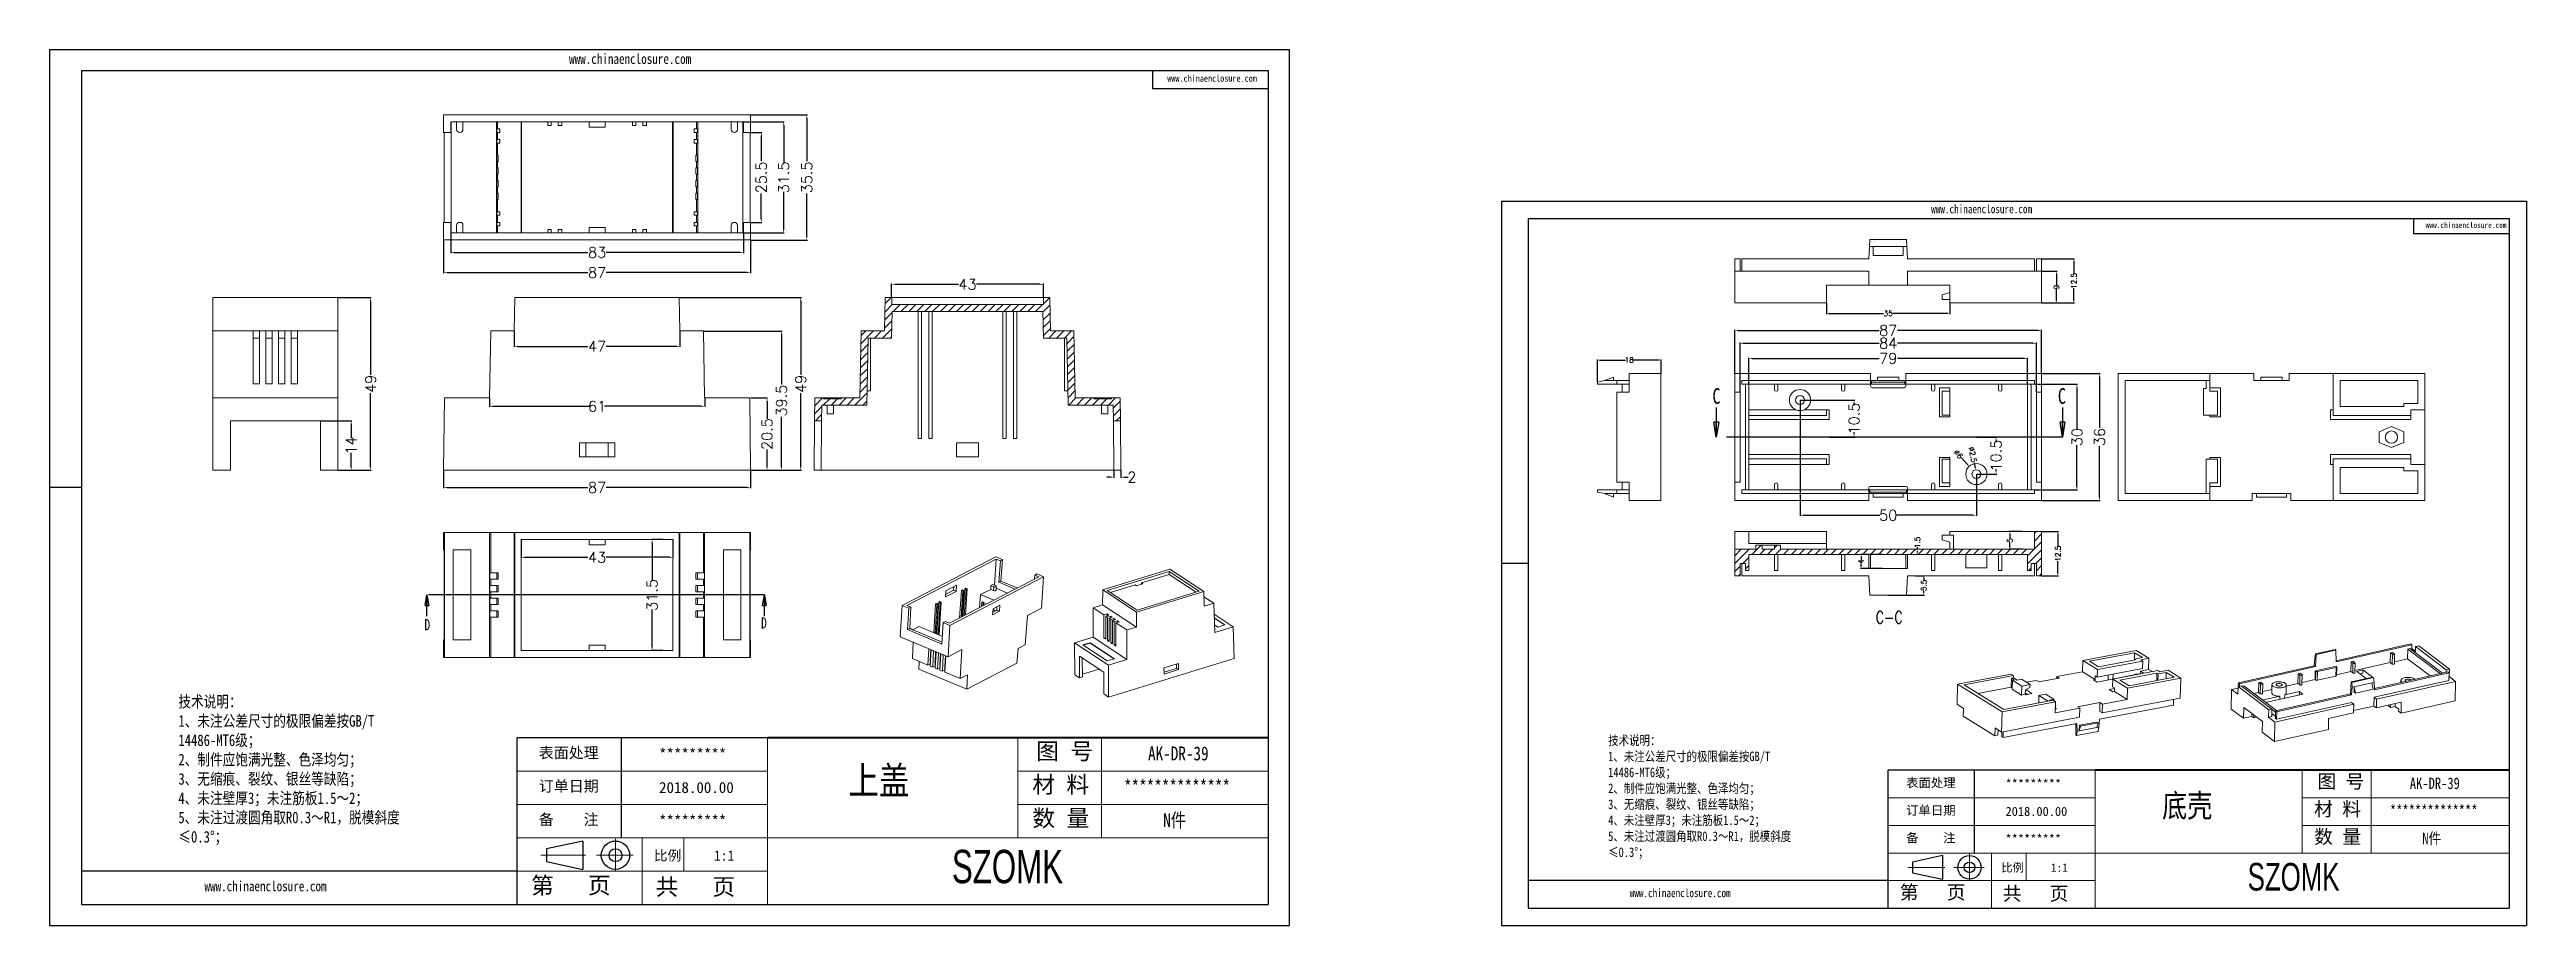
# Model space of a CAD drawing. Header units: inches. Extents: x 2944 to 3980, y 1126 to 1377.
# Drawn here: x 2944 to 3646, y 1129 to 1377 of the extents above; entities that cross this region are included whole.
import ezdxf

# ---------------------------------------------------------------- set-up
doc = ezdxf.new("R2010")
doc.units = ezdxf.units.IN
doc.header["$LTSCALE"] = 15
doc.linetypes.add('CENTER2', pattern=[28.575, 19.05, -3.175, 3.175, -3.175])
doc.linetypes.add('PHANTOM', pattern=[12.7, 6.35, -1.27, 1.27, -1.27, 1.27, -1.27])
doc.layers.add('文字', color=81, linetype='Continuous')
for name, color, linetype, lineweight in [('粗实线', 7, 'Continuous', 30), ('细实线', 3, 'Continuous', 9), ('细点划线', 2, 'CENTER2', 9)]:
    doc.layers.add(name, color=color, linetype=linetype, lineweight=lineweight)
doc.styles.add('SLDTEXTSTYLE0', font='TXT', dxfattribs={"width": 0.75})
doc.styles.add('SLDTEXTSTYLE3', font='TXT', dxfattribs={"width": 0.75, "bigfont": 'bigfont'})
doc.styles.get("Standard").update_dxf_attribs({"font": 'txt', "bigfont": 'gbcbig.shx'})
doc.styles.add('宋体', font='', dxfattribs={"width": 0.8, "height": 3.5})
doc.styles.add('长仿宋', font='', dxfattribs={"width": 0.7, "height": 4})
doc.styles.get('宋体').set_extended_font_data('SimSun')
doc.styles.get('长仿宋').set_extended_font_data('SimSun')
doc.dimstyles.new('2', dxfattribs={"dimtxt": 1.5, "dimasz": 0.6, "dimexe": 0.18, "dimexo": 0.0625, "dimgap": 0.09, "dimtad": 0, "dimdsep": 46, "dimtxsty": 'Standard', "dimcen": 0, "dimclrd": 3, "dimclre": 3, "dimadec": 0, "dimazin": 2, "dimtfac": 1, "dimtofl": 0, "dimtmove": 0, "dimatfit": 3, "dimfxl": 1, "dimtolj": 1, "dimtzin": 0, "dimarcsym": 0})
doc.dimstyles.new('3', dxfattribs={"dimtxt": 3, "dimasz": 1, "dimexe": 0.18, "dimexo": 0.0625, "dimgap": 0.09, "dimtad": 0, "dimdsep": 46, "dimtxsty": 'Standard', "dimcen": 1, "dimclrd": 3, "dimclre": 3, "dimadec": 0, "dimazin": 2, "dimtfac": 1, "dimtofl": 0, "dimtmove": 0, "dimatfit": 3, "dimfxl": 1, "dimtolj": 1, "dimtzin": 0, "dimarcsym": 0})

msp = doc.modelspace()

# ---------------------------------------------------------------- texts
at = {"color": 7, "linetype": 'Continuous', "attachment_point": 1, "style": 'SLDTEXTSTYLE0'}
for s, insert, char_height in [('C', (3415.371, 1281.176), 4.445), ('C', (3513.297, 1281.179), 4.445), ('D', (3050.237, 1215.694), 3.175), ('D', (3145.674, 1216.186), 3.175)]:
    msp.add_mtext(s, dxfattribs=dict(at, insert=insert, char_height=char_height))
at = {"attachment_point": 1}
for s, insert, char_height, width in [('{\\fSimHei|b0|i0|c134|p49;表面处理}', (3082.652, 1179.326), 3.11303, 1769.29156), ('{\\fSimHei|b0|i0|c134|p49;*********}', (3116.748, 1178.926), 3.11303, 1769.29156), ('{\\fSimHei|b0|i0|c134|p49;订单日期}', (3082.652, 1169.861), 3.11303, 1769.29156), ('{\\fSimHei|b0|i0|c134|p49;2018.00.00}', (3116.748, 1169.46), 3.11303, 1769.29156), ('{\\fSimHei|b0|i0|c134|p49;表面处理}', (3470.275, 1170.566), 2.5736, 1462.70797), ('{\\fSimHei|b0|i0|c134|p49;*********}', (3498.463, 1170.235), 2.5736, 1462.70797), ('{\\fSimHei|b0|i0|c134|p49;备    注}', (3082.652, 1160.395), 3.11303, 1769.29156), ('{\\fSimHei|b0|i0|c134|p49;*********}', (3116.748, 1159.994), 3.11303, 1769.29156), ('{\\fSimHei|b0|i0|c134|p49;订单日期}', (3470.275, 1162.74), 2.5736, 1462.70797), ('{\\fSimHei|b0|i0|c134|p49;2018.00.00}', (3498.463, 1162.409), 2.5736, 1462.70797), ('{\\fSimHei|b0|i0|c134|p49;备    注}', (3470.275, 1154.914), 2.5736, 1462.70797), ('{\\fSimHei|b0|i0|c134|p49;*********}', (3498.463, 1154.583), 2.5736, 1462.70797)]:
    msp.add_mtext(s, dxfattribs=dict(at, insert=insert, char_height=char_height, width=width))
at = {"layer": '文字', "color": 0, "attachment_point": 1, "style": '宋体'}
for s, insert, char_height, width in [('www.chinaenclosure.com', (3091.226, 1376.055), 2.89237, 50.8161), ('www.chinaenclosure.com', (3260.829, 1370.031), 1.92824, 33.8774), ('www.chinaenclosure.com', (3477.363, 1333.205), 2.39118, 42.01067), ('www.chinaenclosure.com', (3617.577, 1328.224), 1.59412, 28.00711), ('{\\H1.111x;技术说明：\\P1、未注公差尺寸的极限偏差按GB/T 14486-MT6级；\\P2、制件应饱满光整、色泽均匀；\\P3、无缩痕、裂纹、银丝等缺陷；\\P4、未注壁厚3；未注筋板1.5～2；\\P5、未注过渡圆角取R0.3～R1，脱模斜度≤0.3%%D；}', (2980.485, 1193.917), 2.9581, 66.62949), ('{\\H1.111x;技术说明：\\P1、未注公差尺寸的极限偏差按GB/T 14486-MT6级；\\P2、制件应饱满光整、色泽均匀；\\P3、无缩痕、裂纹、银丝等缺陷；\\P4、未注壁厚3；未注筋板1.5～2；\\P5、未注过渡圆角取R0.3～R1，脱模斜度≤0.3%%D；}', (3385.811, 1182.628), 2.44552, 55.0839), ('上盖', (3170.452, 1173.841), 7.8883, 100.84872), ('{\\H1.111x;AK-DR-39}', (3255.377, 1179.54), 3.54972, 41.03878), ('{\\H1.111x;**************}', (3248.549, 1170.074), 3.54972, 41.03878), ('底壳', (3542.861, 1166.031), 6.5214, 83.37361), ('{\\H1.111x;AK-DR-39}', (3613.07, 1170.742), 2.93463, 33.92756), ('{\\H1.111x;N件}', (3259.671, 1160.608), 3.54972, 41.03878), ('{\\H1.111x;**************}', (3607.425, 1162.917), 2.93463, 33.92756), ('{\\H1.111x;N件}', (3616.62, 1155.091), 2.93463, 33.92756), ('www.chinaenclosure.com', (2987.873, 1141.379), 2.89237, 50.8161), ('www.chinaenclosure.com', (3391.919, 1139.194), 2.39118, 42.01067)]:
    msp.add_mtext(s, dxfattribs=dict(at, insert=insert, char_height=char_height, width=width))
at = {"layer": '粗实线', "attachment_point": 1, "style": '长仿宋'}
for insert, char_height, width in [((3199.767, 1150.226), 9.46593, 106.151), ((3567.096, 1146.507), 7.82567, 87.75711)]:
    msp.add_mtext('{\\fSTXinwei|b0|i0|c134|p2;SZOMK}', dxfattribs=dict(at, insert=insert, char_height=char_height, width=width))
at = {"layer": '细实线', "color": 7, "attachment_point": 1}
for s, insert, char_height, width in [('{\\fSimSun|b0|i0|c134|p54;图 号}', (3223.672, 1180.576), 4.73296, 23.66482), ('{\\fSimSun|b0|i0|c134|p54;材 料   }', (3222.55, 1171.11), 4.73296, 23.66482), ('{\\fSimSun|b0|i0|c134|p54;图 号}', (3586.859, 1171.598), 3.91283, 19.56417), ('{\\fSimSun|b0|i0|c134|p54;数 量}', (3222.573, 1161.597), 4.73296, 21.38413), ('{\\fSimSun|b0|i0|c134|p54;材 料   }', (3585.931, 1163.773), 3.91283, 19.56417), ('{\\fSimSun|b0|i0|c134|p54;数 量}', (3585.95, 1155.909), 3.91283, 17.67868), ('{\\fSimSun|b0|i0|c134|p54;比例}', (3115.289, 1150.03), 2.83978, 12.46574), ('{\\fSimSun|b0|i0|c134|p54;1:1}', (3132.298, 1150.03), 2.83978, 12.46574), ('{\\fSimSun|b0|i0|c134|p54;比例}', (3497.257, 1146.346), 2.3477, 10.30567), ('{\\fSimSun|b0|i0|c134|p54;1:1}', (3511.318, 1146.346), 2.3477, 10.30567), ('{\\fSimSun|b0|i0|c134|p54;第   页}', (3080.462, 1142.522), 4.73296, 35.49722), ('{\\fSimSun|b0|i0|c134|p54; 共   页}', (3112.555, 1142.12), 4.73296, 35.49722), ('{\\fSimSun|b0|i0|c134|p54;第   页}', (3468.464, 1140.139), 3.91283, 29.34625), ('{\\fSimSun|b0|i0|c134|p54; 共   页}', (3494.996, 1139.806), 3.91283, 29.34625)]:
    msp.add_mtext(s, dxfattribs=dict(at, insert=insert, char_height=char_height, width=width))

# ---------------------------------------------------------------- blocks, each defined once
blk = doc.blocks.new('_CLOSED')
at = {"color": 0, "linetype": 'ByBlock', "lineweight": -2}
for p, q in [((-1, 0.166667), (0, 0)), ((-1, 0.166667), (-1, -0.166667)), ((0, 0), (-1, -0.166667)), ((0, 0), (-1, 0))]:
    blk.add_line(p, q, dxfattribs=at)
blk = doc.blocks.new('*D265')
at = {"color": 3, "lineweight": -2}
for p, q in [((3055.68, 1257.84), (3055.68, 1252.8)), ((3142.68, 1257.84), (3142.68, 1252.8)), ((3056.68, 1252.98), (3096.59, 1252.98)), ((3141.68, 1252.98), (3101.77, 1252.98))]:
    blk.add_line(p, q, dxfattribs=at)
at = {"color": 3}
for points in [[(3056.68, 1253.14), (3056.68, 1252.81), (3055.68, 1252.98)], [(3141.68, 1253.14), (3141.68, 1252.81), (3142.68, 1252.98)]]:
    blk.add_solid(points, dxfattribs=at)
at = {"layer": 'Defpoints', "color": 0}
for p in [(3055.68, 1257.9), (3142.68, 1257.9), (3142.68, 1252.98)]:
    blk.add_point(p, dxfattribs=at)
at = {"color": 0, "insert": (3099.18, 1252.98), "char_height": 3, "attachment_point": 5}
blk.add_mtext('\\A1;87', dxfattribs=at)
blk = doc.blocks.new('*D266')
at = {"color": 3, "lineweight": -2}
for p, q in [((3068.68, 1278.34), (3068.68, 1275.86)), ((3129.68, 1278.34), (3129.68, 1275.86)), ((3069.68, 1276.04), (3097.09, 1276.04)), ((3128.68, 1276.04), (3101.27, 1276.04))]:
    blk.add_line(p, q, dxfattribs=at)
at = {"color": 3}
for points in [[(3069.68, 1276.21), (3069.68, 1275.88), (3068.68, 1276.04)], [(3128.68, 1276.21), (3128.68, 1275.88), (3129.68, 1276.04)]]:
    blk.add_solid(points, dxfattribs=at)
at = {"layer": 'Defpoints', "color": 0}
for p in [(3068.68, 1278.4), (3129.68, 1278.4), (3129.68, 1276.04)]:
    blk.add_point(p, dxfattribs=at)
at = {"color": 0, "insert": (3099.18, 1276.04), "char_height": 3, "attachment_point": 5}
blk.add_mtext('\\A1;61', dxfattribs=at)
blk = doc.blocks.new('*D267')
at = {"color": 3, "lineweight": -2}
for p, q in [((3075.68, 1297.34), (3075.68, 1292.87)), ((3076.68, 1293.05), (3096.59, 1293.05)), ((3121.68, 1293.05), (3101.77, 1293.05)), ((3122.68, 1297.34), (3122.68, 1292.87))]:
    blk.add_line(p, q, dxfattribs=at)
at = {"color": 3}
for points in [[(3076.68, 1293.21), (3076.68, 1292.88), (3075.68, 1293.05)], [(3121.68, 1293.21), (3121.68, 1292.88), (3122.68, 1293.05)]]:
    blk.add_solid(points, dxfattribs=at)
at = {"layer": 'Defpoints', "color": 0}
for p in [(3075.68, 1297.4), (3122.68, 1297.4), (3122.68, 1293.05)]:
    blk.add_point(p, dxfattribs=at)
at = {"color": 0, "insert": (3099.18, 1293.05), "char_height": 3, "attachment_point": 5}
blk.add_mtext('\\A1;47', dxfattribs=at)
blk = doc.blocks.new('*D269')
at = {"color": 3, "lineweight": -2}
for p, q in [((3142.74, 1278.4), (3147.53, 1278.4)), ((3147.35, 1277.4), (3147.35, 1272.49)), ((3142.74, 1257.9), (3147.53, 1257.9)), ((3147.35, 1258.9), (3147.35, 1263.81))]:
    blk.add_line(p, q, dxfattribs=at)
at = {"color": 3}
for points in [[(3147.18, 1277.4), (3147.52, 1277.4), (3147.35, 1278.4)], [(3147.18, 1258.9), (3147.52, 1258.9), (3147.35, 1257.9)]]:
    blk.add_solid(points, dxfattribs=at)
at = {"layer": 'Defpoints', "color": 0}
for p in [(3142.68, 1278.4), (3147.35, 1278.4), (3142.68, 1257.9)]:
    blk.add_point(p, dxfattribs=at)
at = {"color": 0, "insert": (3147.35, 1268.15), "char_height": 3, "attachment_point": 5, "rotation": 90}
blk.add_mtext('\\A1;20.5', dxfattribs=at)
blk = doc.blocks.new('*D270')
at = {"color": 3, "lineweight": -2}
for p, q in [((3129.39, 1297.4), (3151.63, 1297.4)), ((3151.45, 1296.4), (3151.45, 1282.24)), ((3151.45, 1258.9), (3151.45, 1273.06)), ((3142.74, 1257.9), (3151.63, 1257.9))]:
    blk.add_line(p, q, dxfattribs=at)
at = {"color": 3}
for points in [[(3151.29, 1296.4), (3151.62, 1296.4), (3151.45, 1297.4)], [(3151.29, 1258.9), (3151.62, 1258.9), (3151.45, 1257.9)]]:
    blk.add_solid(points, dxfattribs=at)
at = {"layer": 'Defpoints', "color": 0}
for p in [(3129.33, 1297.4), (3151.45, 1297.4), (3142.68, 1257.9)]:
    blk.add_point(p, dxfattribs=at)
at = {"color": 0, "insert": (3151.45, 1277.65), "char_height": 3, "attachment_point": 5, "rotation": 90}
blk.add_mtext('\\A1;39.5', dxfattribs=at)
blk = doc.blocks.new('*D271')
at = {"color": 3, "lineweight": -2}
for p, q in [((3122.54, 1306.9), (3157.09, 1306.9)), ((3156.91, 1305.9), (3156.91, 1284.99)), ((3156.91, 1258.9), (3156.91, 1279.81)), ((3142.74, 1257.9), (3157.09, 1257.9))]:
    blk.add_line(p, q, dxfattribs=at)
at = {"color": 3}
for points in [[(3156.74, 1305.9), (3157.07, 1305.9), (3156.91, 1306.9)], [(3156.74, 1258.9), (3157.07, 1258.9), (3156.91, 1257.9)]]:
    blk.add_solid(points, dxfattribs=at)
at = {"layer": 'Defpoints', "color": 0}
for p in [(3122.48, 1306.9), (3156.91, 1306.9), (3142.68, 1257.9)]:
    blk.add_point(p, dxfattribs=at)
at = {"color": 0, "insert": (3156.91, 1282.4), "char_height": 3, "attachment_point": 5, "rotation": 90}
blk.add_mtext('\\A1;49', dxfattribs=at)
blk = doc.blocks.new('*D272')
at = {"color": 3, "lineweight": -2}
for p, q in [((3182.69, 1306.96), (3182.69, 1310.83)), ((3183.69, 1310.65), (3201.6, 1310.65)), ((3224.69, 1310.65), (3206.78, 1310.65)), ((3225.69, 1306.96), (3225.69, 1310.83))]:
    blk.add_line(p, q, dxfattribs=at)
at = {"color": 3}
for points in [[(3183.69, 1310.81), (3183.69, 1310.48), (3182.69, 1310.65)], [(3224.69, 1310.81), (3224.69, 1310.48), (3225.69, 1310.65)]]:
    blk.add_solid(points, dxfattribs=at)
at = {"layer": 'Defpoints', "color": 0}
for p in [(3182.69, 1306.9), (3225.69, 1310.65), (3225.69, 1306.9)]:
    blk.add_point(p, dxfattribs=at)
at = {"color": 0, "insert": (3204.19, 1310.65), "char_height": 3, "attachment_point": 5}
blk.add_mtext('\\A1;43', dxfattribs=at)
blk = doc.blocks.new('*D273')
at = {"color": 3, "lineweight": -2}
for p, q in [((3245.69, 1257.84), (3245.69, 1255.75)), ((3247.69, 1257.84), (3247.69, 1255.75)), ((3244.69, 1255.93), (3243.69, 1255.93)), ((3248.69, 1255.93), (3249.69, 1255.93))]:
    blk.add_line(p, q, dxfattribs=at)
at = {"color": 3}
for points in [[(3244.69, 1256.1), (3244.69, 1255.77), (3245.69, 1255.93)], [(3248.69, 1256.1), (3248.69, 1255.77), (3247.69, 1255.93)]]:
    blk.add_solid(points, dxfattribs=at)
at = {"layer": 'Defpoints', "color": 0}
for p in [(3245.69, 1257.9), (3247.69, 1257.9), (3247.69, 1255.93)]:
    blk.add_point(p, dxfattribs=at)
at = {"color": 0, "insert": (3250.78, 1255.93), "char_height": 3, "attachment_point": 5}
blk.add_mtext('\\A1;2', dxfattribs=at)
blk = doc.blocks.new('*D274')
at = {"color": 3, "lineweight": -2}
for p, q in [((3025.79, 1306.9), (3035.17, 1306.9)), ((3034.99, 1305.9), (3034.99, 1284.99)), ((3034.99, 1258.9), (3034.99, 1279.81)), ((3025.79, 1257.9), (3035.17, 1257.9))]:
    blk.add_line(p, q, dxfattribs=at)
at = {"color": 3}
for points in [[(3034.82, 1305.9), (3035.16, 1305.9), (3034.99, 1306.9)], [(3034.82, 1258.9), (3035.16, 1258.9), (3034.99, 1257.9)]]:
    blk.add_solid(points, dxfattribs=at)
at = {"layer": 'Defpoints', "color": 0}
for p in [(3025.73, 1306.9), (3034.99, 1306.9), (3025.73, 1257.9)]:
    blk.add_point(p, dxfattribs=at)
at = {"color": 0, "insert": (3034.99, 1282.4), "char_height": 3, "attachment_point": 5, "rotation": 90}
blk.add_mtext('\\A1;49', dxfattribs=at)
blk = doc.blocks.new('*D275')
at = {"color": 3, "lineweight": -2}
for p, q in [((3020.79, 1271.9), (3029.66, 1271.9)), ((3029.48, 1270.9), (3029.48, 1266.99)), ((3025.79, 1257.9), (3029.66, 1257.9)), ((3029.48, 1258.9), (3029.48, 1262.81))]:
    blk.add_line(p, q, dxfattribs=at)
at = {"color": 3}
for points in [[(3029.31, 1270.9), (3029.64, 1270.9), (3029.48, 1271.9)], [(3029.31, 1258.9), (3029.64, 1258.9), (3029.48, 1257.9)]]:
    blk.add_solid(points, dxfattribs=at)
at = {"layer": 'Defpoints', "color": 0}
for p in [(3020.73, 1271.9), (3029.48, 1271.9), (3025.73, 1257.9)]:
    blk.add_point(p, dxfattribs=at)
at = {"color": 0, "insert": (3029.48, 1264.9), "char_height": 3, "attachment_point": 5, "rotation": 90}
blk.add_mtext('\\A1;14', dxfattribs=at)
blk = doc.blocks.new('*D276')
at = {"color": 3, "lineweight": -2}
for p, q in [((3077.68, 1238.22), (3077.68, 1233.02)), ((3120.68, 1238.22), (3120.68, 1233.02)), ((3078.68, 1233.2), (3096.59, 1233.2)), ((3119.68, 1233.2), (3101.77, 1233.2))]:
    blk.add_line(p, q, dxfattribs=at)
at = {"color": 3}
for points in [[(3078.68, 1233.37), (3078.68, 1233.03), (3077.68, 1233.2)], [(3119.68, 1233.37), (3119.68, 1233.03), (3120.68, 1233.2)]]:
    blk.add_solid(points, dxfattribs=at)
at = {"layer": 'Defpoints', "color": 0}
for p in [(3077.68, 1238.28), (3120.68, 1238.28), (3077.68, 1233.2)]:
    blk.add_point(p, dxfattribs=at)
at = {"color": 0, "insert": (3099.18, 1233.2), "char_height": 3, "attachment_point": 5}
blk.add_mtext('\\A1;43', dxfattribs=at)
blk = doc.blocks.new('*D277')
at = {"color": 3, "lineweight": -2}
for p, q in [((3117.86, 1238.28), (3114.59, 1238.28)), ((3114.77, 1237.28), (3114.77, 1226.62)), ((3114.77, 1207.78), (3114.77, 1218.44)), ((3117.86, 1206.78), (3114.59, 1206.78))]:
    blk.add_line(p, q, dxfattribs=at)
at = {"color": 3}
for points in [[(3114.6, 1237.28), (3114.94, 1237.28), (3114.77, 1238.28)], [(3114.6, 1207.78), (3114.94, 1207.78), (3114.77, 1206.78)]]:
    blk.add_solid(points, dxfattribs=at)
at = {"layer": 'Defpoints', "color": 0}
for p in [(3117.92, 1238.28), (3114.77, 1206.78), (3117.92, 1206.78)]:
    blk.add_point(p, dxfattribs=at)
at = {"color": 0, "insert": (3114.77, 1222.53), "char_height": 3, "attachment_point": 5, "rotation": 90}
blk.add_mtext('\\A1;31.5', dxfattribs=at)
blk = doc.blocks.new('*D278')
at = {"color": 3, "lineweight": -2}
for p, q in [((3055.68, 1323.15), (3055.68, 1313.77)), ((3142.68, 1323.15), (3142.68, 1313.77)), ((3056.68, 1313.95), (3096.59, 1313.95)), ((3141.68, 1313.95), (3101.77, 1313.95))]:
    blk.add_line(p, q, dxfattribs=at)
at = {"color": 3}
for points in [[(3056.68, 1314.12), (3056.68, 1313.79), (3055.68, 1313.95)], [(3141.68, 1314.12), (3141.68, 1313.79), (3142.68, 1313.95)]]:
    blk.add_solid(points, dxfattribs=at)
at = {"layer": 'Defpoints', "color": 0}
for p in [(3055.68, 1323.21), (3142.68, 1323.21), (3142.68, 1313.95)]:
    blk.add_point(p, dxfattribs=at)
at = {"color": 0, "insert": (3099.18, 1313.95), "char_height": 3, "attachment_point": 5}
blk.add_mtext('\\A1;87', dxfattribs=at)
blk = doc.blocks.new('*D279')
at = {"color": 3, "lineweight": -2}
for p, q in [((3057.68, 1325.15), (3057.68, 1319.5)), ((3140.68, 1325.15), (3140.68, 1319.5)), ((3058.68, 1319.68), (3096.59, 1319.68)), ((3139.68, 1319.68), (3101.77, 1319.68))]:
    blk.add_line(p, q, dxfattribs=at)
at = {"color": 3}
for points in [[(3058.68, 1319.85), (3058.68, 1319.52), (3057.68, 1319.68)], [(3139.68, 1319.85), (3139.68, 1319.52), (3140.68, 1319.68)]]:
    blk.add_solid(points, dxfattribs=at)
at = {"layer": 'Defpoints', "color": 0}
for p in [(3057.68, 1325.21), (3140.68, 1325.21), (3140.68, 1319.68)]:
    blk.add_point(p, dxfattribs=at)
at = {"color": 0, "insert": (3099.18, 1319.68), "char_height": 3, "attachment_point": 5}
blk.add_mtext('\\A1;83', dxfattribs=at)
blk = doc.blocks.new('*D280')
at = {"color": 3, "lineweight": -2}
for p, q in [((3142.74, 1358.71), (3158.82, 1358.71)), ((3158.64, 1357.71), (3158.64, 1345.55)), ((3158.64, 1324.21), (3158.64, 1336.37)), ((3142.74, 1323.21), (3158.82, 1323.21))]:
    blk.add_line(p, q, dxfattribs=at)
at = {"color": 3}
for points in [[(3158.47, 1357.71), (3158.8, 1357.71), (3158.64, 1358.71)], [(3158.47, 1324.21), (3158.8, 1324.21), (3158.64, 1323.21)]]:
    blk.add_solid(points, dxfattribs=at)
at = {"layer": 'Defpoints', "color": 0}
for p in [(3142.68, 1358.71), (3158.64, 1358.71), (3142.68, 1323.21)]:
    blk.add_point(p, dxfattribs=at)
at = {"color": 0, "insert": (3158.64, 1340.96), "char_height": 3, "attachment_point": 5, "rotation": 90}
blk.add_mtext('\\A1;35.5', dxfattribs=at)
blk = doc.blocks.new('*D281')
at = {"color": 3, "lineweight": -2}
for p, q in [((3140.74, 1356.71), (3152.26, 1356.71)), ((3152.08, 1355.71), (3152.08, 1345.05)), ((3152.08, 1326.21), (3152.08, 1336.87)), ((3140.74, 1325.21), (3152.26, 1325.21))]:
    blk.add_line(p, q, dxfattribs=at)
at = {"color": 3}
for points in [[(3151.92, 1355.71), (3152.25, 1355.71), (3152.08, 1356.71)], [(3151.92, 1326.21), (3152.25, 1326.21), (3152.08, 1325.21)]]:
    blk.add_solid(points, dxfattribs=at)
at = {"layer": 'Defpoints', "color": 0}
for p in [(3140.68, 1356.71), (3152.08, 1356.71), (3140.68, 1325.21)]:
    blk.add_point(p, dxfattribs=at)
at = {"color": 0, "insert": (3152.08, 1340.96), "char_height": 3, "attachment_point": 5, "rotation": 90}
blk.add_mtext('\\A1;31.5', dxfattribs=at)
blk = doc.blocks.new('*D282')
at = {"color": 3, "lineweight": -2}
for p, q in [((3142.6, 1353.71), (3145.91, 1353.71)), ((3145.73, 1352.71), (3145.73, 1345.55)), ((3145.73, 1329.21), (3145.73, 1336.37)), ((3142.74, 1328.21), (3145.91, 1328.21))]:
    blk.add_line(p, q, dxfattribs=at)
at = {"color": 3}
for points in [[(3145.57, 1352.71), (3145.9, 1352.71), (3145.73, 1353.71)], [(3145.57, 1329.21), (3145.9, 1329.21), (3145.73, 1328.21)]]:
    blk.add_solid(points, dxfattribs=at)
at = {"layer": 'Defpoints', "color": 0}
for p in [(3142.54, 1353.71), (3145.73, 1353.71), (3142.68, 1328.21)]:
    blk.add_point(p, dxfattribs=at)
at = {"color": 0, "insert": (3145.73, 1340.96), "char_height": 3, "attachment_point": 5, "rotation": 90}
blk.add_mtext('\\A1;25.5', dxfattribs=at)
blk = doc.blocks.new('SW_NOTE_4')
at = {"color": 0, "linetype": 'Continuous', "lineweight": 0, "insert": (22.23, 5.8), "char_height": 3.5, "attachment_point": 2, "style": 'SLDTEXTSTYLE3'}
blk.add_mtext('C-C', dxfattribs=at)
blk = doc.blocks.new('*D246')
at = {"color": 3, "lineweight": -2}
for p, q in [((3425.7, 1282.37), (3425.7, 1289.81)), ((3426.7, 1289.63), (3462.61, 1289.63)), ((3503.7, 1289.63), (3467.79, 1289.63)), ((3504.7, 1282.37), (3504.7, 1289.81))]:
    blk.add_line(p, q, dxfattribs=at)
at = {"color": 3}
for points in [[(3426.7, 1289.79), (3426.7, 1289.46), (3425.7, 1289.63)], [(3503.7, 1289.79), (3503.7, 1289.46), (3504.7, 1289.63)]]:
    blk.add_solid(points, dxfattribs=at)
at = {"layer": 'Defpoints', "color": 0}
for p in [(3504.7, 1289.63), (3425.7, 1282.31), (3504.7, 1282.31)]:
    blk.add_point(p, dxfattribs=at)
at = {"color": 0, "insert": (3465.2, 1289.63), "char_height": 3, "attachment_point": 5}
blk.add_mtext('\\A1;79', dxfattribs=at)
blk = doc.blocks.new('*D247')
at = {"color": 3, "lineweight": -2}
for p, q in [((3423.2, 1280.12), (3423.2, 1294.1)), ((3424.2, 1293.92), (3462.61, 1293.92)), ((3506.2, 1293.92), (3467.79, 1293.92)), ((3507.2, 1280.12), (3507.2, 1294.1))]:
    blk.add_line(p, q, dxfattribs=at)
at = {"color": 3}
for points in [[(3424.2, 1294.08), (3424.2, 1293.75), (3423.2, 1293.92)], [(3506.2, 1294.08), (3506.2, 1293.75), (3507.2, 1293.92)]]:
    blk.add_solid(points, dxfattribs=at)
at = {"layer": 'Defpoints', "color": 0}
for p in [(3423.2, 1293.92), (3423.2, 1280.06), (3507.2, 1280.06)]:
    blk.add_point(p, dxfattribs=at)
at = {"color": 0, "insert": (3465.2, 1293.92), "char_height": 3, "attachment_point": 5}
blk.add_mtext('\\A1;84', dxfattribs=at)
blk = doc.blocks.new('*D248')
at = {"color": 3, "lineweight": -2}
for p, q in [((3421.7, 1285.37), (3421.7, 1297.72)), ((3422.7, 1297.54), (3462.61, 1297.54)), ((3507.7, 1297.54), (3467.79, 1297.54)), ((3508.7, 1285.37), (3508.7, 1297.72))]:
    blk.add_line(p, q, dxfattribs=at)
at = {"color": 3}
for points in [[(3422.7, 1297.7), (3422.7, 1297.37), (3421.7, 1297.54)], [(3507.7, 1297.7), (3507.7, 1297.37), (3508.7, 1297.54)]]:
    blk.add_solid(points, dxfattribs=at)
at = {"layer": 'Defpoints', "color": 0}
for p in [(3421.7, 1297.54), (3421.7, 1285.31), (3508.7, 1285.31)]:
    blk.add_point(p, dxfattribs=at)
at = {"color": 0, "insert": (3465.2, 1297.54), "char_height": 3, "attachment_point": 5}
blk.add_mtext('\\A1;87', dxfattribs=at)
blk = doc.blocks.new('*D249')
at = {"color": 3, "lineweight": -2}
for p, q in [((3508.76, 1285.31), (3525.3, 1285.31)), ((3525.12, 1284.31), (3525.12, 1269.9)), ((3525.12, 1250.31), (3525.12, 1264.72)), ((3508.76, 1249.31), (3525.3, 1249.31))]:
    blk.add_line(p, q, dxfattribs=at)
at = {"color": 3}
for points in [[(3524.95, 1284.31), (3525.28, 1284.31), (3525.12, 1285.31)], [(3524.95, 1250.31), (3525.28, 1250.31), (3525.12, 1249.31)]]:
    blk.add_solid(points, dxfattribs=at)
at = {"layer": 'Defpoints', "color": 0}
for p in [(3508.7, 1285.31), (3525.12, 1285.31), (3508.7, 1249.31)]:
    blk.add_point(p, dxfattribs=at)
at = {"color": 0, "insert": (3525.12, 1267.31), "char_height": 3, "attachment_point": 5, "rotation": 90}
blk.add_mtext('\\A1;36', dxfattribs=at)
blk = doc.blocks.new('*D250')
at = {"color": 3, "lineweight": -2}
for p, q in [((3506.76, 1282.31), (3518.89, 1282.31)), ((3518.71, 1281.31), (3518.71, 1269.65)), ((3518.71, 1253.31), (3518.71, 1264.97)), ((3506.76, 1252.31), (3518.89, 1252.31))]:
    blk.add_line(p, q, dxfattribs=at)
at = {"color": 3}
for points in [[(3518.54, 1281.31), (3518.87, 1281.31), (3518.71, 1282.31)], [(3518.54, 1253.31), (3518.87, 1253.31), (3518.71, 1252.31)]]:
    blk.add_solid(points, dxfattribs=at)
at = {"layer": 'Defpoints', "color": 0}
for p in [(3506.7, 1282.31), (3518.71, 1282.31), (3506.7, 1252.31)]:
    blk.add_point(p, dxfattribs=at)
at = {"color": 0, "insert": (3518.71, 1267.31), "char_height": 3, "attachment_point": 5, "rotation": 90}
blk.add_mtext('\\A1;30', dxfattribs=at)
blk = doc.blocks.new('*D251')
at = {"color": 3, "lineweight": -2}
for p, q in [((3490.26, 1267.31), (3495.97, 1267.31)), ((3495.79, 1266.31), (3495.79, 1265.9)), ((3495.79, 1257.81), (3495.79, 1258.22)), ((3490.26, 1256.81), (3495.97, 1256.81))]:
    blk.add_line(p, q, dxfattribs=at)
at = {"color": 3}
for points in [[(3495.62, 1266.31), (3495.96, 1266.31), (3495.79, 1267.31)], [(3495.62, 1257.81), (3495.96, 1257.81), (3495.79, 1256.81)]]:
    blk.add_solid(points, dxfattribs=at)
at = {"layer": 'Defpoints', "color": 0}
for p in [(3490.2, 1267.31), (3495.79, 1267.31), (3490.2, 1256.81)]:
    blk.add_point(p, dxfattribs=at)
at = {"color": 0, "insert": (3495.79, 1262.06), "char_height": 3, "attachment_point": 5, "rotation": 90}
blk.add_mtext('\\A1;10.5', dxfattribs=at)
blk = doc.blocks.new('*D252')
at = {"color": 3, "lineweight": -2}
for p, q in [((3440.26, 1277.81), (3455.7, 1277.81)), ((3455.52, 1276.81), (3455.52, 1276.4)), ((3448.56, 1267.31), (3455.7, 1267.31)), ((3455.52, 1268.31), (3455.52, 1268.72))]:
    blk.add_line(p, q, dxfattribs=at)
at = {"color": 3}
for points in [[(3455.35, 1276.81), (3455.69, 1276.81), (3455.52, 1277.81)], [(3455.35, 1268.31), (3455.69, 1268.31), (3455.52, 1267.31)]]:
    blk.add_solid(points, dxfattribs=at)
at = {"layer": 'Defpoints', "color": 0}
for p in [(3440.2, 1277.81), (3448.5, 1267.31), (3455.52, 1267.31)]:
    blk.add_point(p, dxfattribs=at)
at = {"color": 0, "insert": (3455.52, 1272.56), "char_height": 3, "attachment_point": 5, "rotation": 90}
blk.add_mtext('\\A1;10.5', dxfattribs=at)
blk = doc.blocks.new('*D253')
at = {"color": 3, "lineweight": -2}
for p, q in [((3440.2, 1277.75), (3440.2, 1244.95)), ((3490.2, 1256.75), (3490.2, 1244.95)), ((3441.2, 1245.13), (3462.86, 1245.13)), ((3489.2, 1245.13), (3467.54, 1245.13))]:
    blk.add_line(p, q, dxfattribs=at)
at = {"color": 3}
for points in [[(3441.2, 1245.3), (3441.2, 1244.97), (3440.2, 1245.13)], [(3489.2, 1245.3), (3489.2, 1244.97), (3490.2, 1245.13)]]:
    blk.add_solid(points, dxfattribs=at)
at = {"layer": 'Defpoints', "color": 0}
for p in [(3440.2, 1277.81), (3490.2, 1256.81), (3440.2, 1245.13)]:
    blk.add_point(p, dxfattribs=at)
at = {"color": 0, "insert": (3465.2, 1245.13), "char_height": 3, "attachment_point": 5}
blk.add_mtext('\\A1;50', dxfattribs=at)
blk = doc.blocks.new('*D254')
at = {"color": 3, "lineweight": -2}
blk.add_line((3485.98, 1261.44), (3487.77, 1259.47), dxfattribs=at)
at = {"color": 3}
blk.add_solid([(3487.85, 1259.54), (3487.7, 1259.4), (3488.18, 1259.03)], dxfattribs=at)
at = {"layer": 'Defpoints', "color": 0}
for p in [(3488.18, 1259.03), (3492.22, 1254.6)]:
    blk.add_point(p, dxfattribs=at)
at = {"color": 0, "insert": (3485.08, 1262.43), "char_height": 1.5, "attachment_point": 5, "rotation": 312.38492}
blk.add_mtext('\\A1;∅6', dxfattribs=at)
blk = doc.blocks.new('*D255')
at = {"color": 3, "lineweight": -2}
blk.add_line((3489.61, 1260.04), (3489.87, 1258.63), dxfattribs=at)
at = {"color": 3}
blk.add_solid([(3489.96, 1258.65), (3489.77, 1258.61), (3489.97, 1258.04)], dxfattribs=at)
at = {"layer": 'Defpoints', "color": 0}
for p in [(3489.97, 1258.04), (3490.43, 1255.58)]:
    blk.add_point(p, dxfattribs=at)
at = {"color": 0, "insert": (3489.18, 1262.34), "char_height": 1.5, "attachment_point": 5, "rotation": 280.46774}
blk.add_mtext('\\A1;∅2.5', dxfattribs=at)
blk = doc.blocks.new('*D256')
at = {"color": 3, "lineweight": -2}
for p, q in [((3508.76, 1240.49), (3513.5, 1240.49)), ((3513.32, 1239.89), (3513.32, 1236.33)), ((3513.32, 1228.59), (3513.32, 1232.15)), ((3508.76, 1227.99), (3513.5, 1227.99))]:
    blk.add_line(p, q, dxfattribs=at)
at = {"color": 3}
for points in [[(3513.22, 1239.89), (3513.42, 1239.89), (3513.32, 1240.49)], [(3513.22, 1228.59), (3513.42, 1228.59), (3513.32, 1227.99)]]:
    blk.add_solid(points, dxfattribs=at)
at = {"layer": 'Defpoints', "color": 0}
for p in [(3508.7, 1240.49), (3513.32, 1240.49), (3508.7, 1227.99)]:
    blk.add_point(p, dxfattribs=at)
at = {"color": 0, "insert": (3513.32, 1234.24), "char_height": 1.5, "attachment_point": 5, "rotation": 90}
blk.add_mtext('\\A1;12.5', dxfattribs=at)
blk = doc.blocks.new('*D257')
at = {"color": 3, "lineweight": -2}
for p, q in [((3465.26, 1222.49), (3475.46, 1222.49)), ((3472.96, 1227.99), (3475.46, 1227.99)), ((3475.28, 1227.39), (3475.28, 1226.83)), ((3475.28, 1223.09), (3475.28, 1223.65))]:
    blk.add_line(p, q, dxfattribs=at)
at = {"color": 3}
for points in [[(3475.18, 1227.39), (3475.38, 1227.39), (3475.28, 1227.99)], [(3475.18, 1223.09), (3475.38, 1223.09), (3475.28, 1222.49)]]:
    blk.add_solid(points, dxfattribs=at)
at = {"layer": 'Defpoints', "color": 0}
for p in [(3465.2, 1222.49), (3472.89, 1227.99), (3475.28, 1227.99)]:
    blk.add_point(p, dxfattribs=at)
at = {"color": 0, "insert": (3475.28, 1225.24), "char_height": 1.5, "attachment_point": 5, "rotation": 90}
blk.add_mtext('\\A1;5.5', dxfattribs=at)
blk = doc.blocks.new('*D258')
at = {"color": 3, "lineweight": -2}
for p, q in [((3473.5, 1235.49), (3473.5, 1236.09)), ((3473.44, 1235.49), (3473.32, 1235.49)), ((3473.44, 1233.99), (3473.32, 1233.99)), ((3473.5, 1234.59), (3473.5, 1234.89))]:
    blk.add_line(p, q, dxfattribs=at)
at = {"color": 3}
for points in [[(3473.4, 1234.89), (3473.6, 1234.89), (3473.5, 1235.49)], [(3473.4, 1234.59), (3473.6, 1234.59), (3473.5, 1233.99)]]:
    blk.add_solid(points, dxfattribs=at)
at = {"layer": 'Defpoints', "color": 0}
for p in [(3473.5, 1235.49), (3473.5, 1235.49), (3473.5, 1233.99)]:
    blk.add_point(p, dxfattribs=at)
at = {"color": 0, "insert": (3473.5, 1237.43), "char_height": 1.5, "attachment_point": 5, "rotation": 90}
blk.add_mtext('\\A1;1.5', dxfattribs=at)
blk = doc.blocks.new('*D259')
at = {"color": 3, "lineweight": -2}
for p, q in [((3463.58, 1233.99), (3457.34, 1233.99)), ((3463.58, 1229.99), (3457.34, 1229.99)), ((3457.52, 1233.39), (3457.52, 1232.58)), ((3457.52, 1230.59), (3457.52, 1231.4))]:
    blk.add_line(p, q, dxfattribs=at)
at = {"color": 3}
for points in [[(3457.42, 1233.39), (3457.62, 1233.39), (3457.52, 1233.99)], [(3457.42, 1230.59), (3457.62, 1230.59), (3457.52, 1229.99)]]:
    blk.add_solid(points, dxfattribs=at)
at = {"layer": 'Defpoints', "color": 0}
for p in [(3457.52, 1233.99), (3463.65, 1233.99), (3463.65, 1229.99)]:
    blk.add_point(p, dxfattribs=at)
at = {"color": 0, "insert": (3457.52, 1231.99), "char_height": 1.5, "attachment_point": 5, "rotation": 90}
blk.add_mtext('\\A1;4', dxfattribs=at)
blk = doc.blocks.new('*D260')
at = {"color": 3, "lineweight": -2}
for p, q in [((3503.17, 1240.49), (3499.53, 1240.49)), ((3499.71, 1239.89), (3499.71, 1238.58)), ((3499.71, 1236.09), (3499.71, 1237.4)), ((3503.17, 1235.49), (3499.53, 1235.49))]:
    blk.add_line(p, q, dxfattribs=at)
at = {"color": 3}
for points in [[(3499.61, 1239.89), (3499.81, 1239.89), (3499.71, 1240.49)], [(3499.61, 1236.09), (3499.81, 1236.09), (3499.71, 1235.49)]]:
    blk.add_solid(points, dxfattribs=at)
at = {"layer": 'Defpoints', "color": 0}
for p in [(3499.71, 1240.49), (3503.23, 1240.49), (3503.23, 1235.49)]:
    blk.add_point(p, dxfattribs=at)
at = {"color": 0, "insert": (3499.71, 1237.99), "char_height": 1.5, "attachment_point": 5, "rotation": 90}
blk.add_mtext('\\A1;5', dxfattribs=at)
blk = doc.blocks.new('*D261')
at = {"color": 3, "lineweight": -2}
for p, q in [((3382.79, 1282.97), (3382.79, 1289.35)), ((3383.39, 1289.17), (3390.7, 1289.17)), ((3400.19, 1289.17), (3392.88, 1289.17)), ((3400.79, 1285.37), (3400.79, 1289.35))]:
    blk.add_line(p, q, dxfattribs=at)
at = {"color": 3}
for points in [[(3383.39, 1289.27), (3383.39, 1289.07), (3382.79, 1289.17)], [(3400.19, 1289.27), (3400.19, 1289.07), (3400.79, 1289.17)]]:
    blk.add_solid(points, dxfattribs=at)
at = {"layer": 'Defpoints', "color": 0}
for p in [(3400.79, 1289.17), (3400.79, 1285.31), (3382.79, 1282.91)]:
    blk.add_point(p, dxfattribs=at)
at = {"color": 0, "insert": (3391.79, 1289.17), "char_height": 1.5, "attachment_point": 5}
blk.add_mtext('\\A1;18', dxfattribs=at)
blk = doc.blocks.new('*D262')
at = {"color": 3, "lineweight": -2}
for p, q in [((3447.7, 1305.29), (3447.7, 1302.21)), ((3448.3, 1302.39), (3463.86, 1302.39)), ((3482.1, 1302.39), (3466.54, 1302.39)), ((3482.7, 1305.29), (3482.7, 1302.21))]:
    blk.add_line(p, q, dxfattribs=at)
at = {"color": 3}
for points in [[(3448.3, 1302.49), (3448.3, 1302.29), (3447.7, 1302.39)], [(3482.1, 1302.49), (3482.1, 1302.29), (3482.7, 1302.39)]]:
    blk.add_solid(points, dxfattribs=at)
at = {"layer": 'Defpoints', "color": 0}
for p in [(3447.7, 1305.35), (3482.7, 1305.35), (3482.7, 1302.39)]:
    blk.add_point(p, dxfattribs=at)
at = {"color": 0, "insert": (3465.2, 1302.39), "char_height": 1.5, "attachment_point": 5}
blk.add_mtext('\\A1;35', dxfattribs=at)
blk = doc.blocks.new('*D263')
at = {"color": 3, "lineweight": -2}
for p, q in [((3508.76, 1314.35), (3513.12, 1314.35)), ((3512.94, 1313.75), (3512.94, 1310.44)), ((3512.94, 1305.95), (3512.94, 1309.26)), ((3508.76, 1305.35), (3513.12, 1305.35))]:
    blk.add_line(p, q, dxfattribs=at)
at = {"color": 3}
for points in [[(3512.84, 1313.75), (3513.04, 1313.75), (3512.94, 1314.35)], [(3512.84, 1305.95), (3513.04, 1305.95), (3512.94, 1305.35)]]:
    blk.add_solid(points, dxfattribs=at)
at = {"layer": 'Defpoints', "color": 0}
for p in [(3508.7, 1314.35), (3512.94, 1314.35), (3508.7, 1305.35)]:
    blk.add_point(p, dxfattribs=at)
at = {"color": 0, "insert": (3512.94, 1309.85), "char_height": 1.5, "attachment_point": 5, "rotation": 90}
blk.add_mtext('\\A1;9', dxfattribs=at)
blk = doc.blocks.new('*D264')
at = {"color": 3, "lineweight": -2}
for p, q in [((3508.76, 1317.85), (3518.04, 1317.85)), ((3517.86, 1317.25), (3517.86, 1313.69)), ((3517.86, 1305.95), (3517.86, 1309.51)), ((3508.76, 1305.35), (3518.04, 1305.35))]:
    blk.add_line(p, q, dxfattribs=at)
at = {"color": 3}
for points in [[(3517.76, 1317.25), (3517.96, 1317.25), (3517.86, 1317.85)], [(3517.76, 1305.95), (3517.96, 1305.95), (3517.86, 1305.35)]]:
    blk.add_solid(points, dxfattribs=at)
at = {"layer": 'Defpoints', "color": 0}
for p in [(3508.7, 1317.85), (3517.86, 1317.85), (3508.7, 1305.35)]:
    blk.add_point(p, dxfattribs=at)
at = {"color": 0, "insert": (3517.86, 1311.6), "char_height": 1.5, "attachment_point": 5, "rotation": 90}
blk.add_mtext('\\A1;12.5', dxfattribs=at)

# ---------------------------------------------------------------- dimensions: what is measured, and where the dimension line sits
for base, p1, p2, picture, middle in [((3152.084, 1356.715), (3140.678, 1325.215), (3140.678, 1356.715), '*D281', (3152.084, 1340.965)), ((3158.636, 1358.715), (3142.678, 1323.215), (3142.678, 1358.715), '*D280', (3158.636, 1340.965)), ((3034.991, 1306.902), (3025.725, 1257.902), (3025.725, 1306.902), '*D274', (3034.991, 1282.402))]:
    dim = msp.add_linear_dim(base=base, p1=p1, p2=p2, angle=90, dimstyle='3')
    dim.commit()
    dim.dimension.update_dxf_attribs({"geometry": picture, "text_midpoint": middle, "dimtype": 160})
for base, p1, p2, dimstyle, picture, middle in [((3145.734, 1353.715), (3142.678, 1328.215), (3142.541, 1353.715), '3', '*D282', (3145.734, 1340.965)), ((3517.857, 1317.855), (3508.702, 1305.355), (3508.702, 1317.855), '2', '*D264', (3517.857, 1311.605)), ((3512.938, 1314.355), (3508.702, 1305.355), (3508.702, 1314.355), '2', '*D263', (3512.938, 1309.855)), ((3156.907, 1306.902), (3142.678, 1257.902), (3122.478, 1306.902), '3', '*D271', (3156.907, 1282.402)), ((3151.454, 1297.402), (3142.678, 1257.902), (3129.328, 1297.402), '3', '*D270', (3151.454, 1277.652)), ((3525.116, 1285.312), (3508.702, 1249.312), (3508.702, 1285.312), '3', '*D249', (3525.116, 1267.312)), ((3147.349, 1278.402), (3142.678, 1257.902), (3142.678, 1278.402), '3', '*D269', (3147.349, 1268.152)), ((3518.708, 1282.312), (3506.702, 1252.312), (3506.702, 1282.312), '3', '*D250', (3518.708, 1267.312)), ((3029.477, 1271.902), (3025.725, 1257.902), (3020.725, 1271.902), '3', '*D275', (3029.477, 1264.902)), ((3455.519, 1267.312), (3440.202, 1277.812), (3448.502, 1267.312), '3', '*D252', (3455.519, 1272.562)), ((3495.788, 1267.312), (3490.202, 1256.812), (3490.202, 1267.312), '3', '*D251', (3495.788, 1262.062)), ((3114.771, 1206.783), (3117.92, 1238.283), (3117.92, 1206.783), '3', '*D277', (3114.771, 1222.533)), ((3473.502, 1235.489), (3473.502, 1233.989), (3473.502, 1235.489), '2', '*D258', (3473.502, 1237.429)), ((3499.712, 1240.489), (3503.234, 1235.489), (3503.234, 1240.489), '2', '*D260', (3499.712, 1237.989)), ((3513.321, 1240.489), (3508.702, 1227.989), (3508.702, 1240.489), '2', '*D256', (3513.321, 1234.239)), ((3457.517, 1233.989), (3463.646, 1229.989), (3463.646, 1233.989), '2', '*D259', (3457.517, 1231.989)), ((3475.284, 1227.989), (3465.202, 1222.489), (3472.893, 1227.989), '2', '*D257', (3475.284, 1225.239))]:
    dim = msp.add_linear_dim(base=base, p1=p1, p2=p2, angle=90, dimstyle=dimstyle)
    dim.commit()
    dim.dimension.update_dxf_attribs({"geometry": picture, "text_midpoint": middle})
for base, p1, p2, picture, middle in [((3142.678, 1313.955), (3055.678, 1323.215), (3142.678, 1323.215), '*D278', (3099.178, 1313.955)), ((3140.678, 1319.683), (3057.678, 1325.215), (3140.678, 1325.215), '*D279', (3099.178, 1319.683))]:
    dim = msp.add_linear_dim(base=base, p1=p1, p2=p2, dimstyle='3')
    dim.commit()
    dim.dimension.update_dxf_attribs({"geometry": picture, "text_midpoint": middle, "dimtype": 160})
for base, p1, p2, dimstyle, picture, middle in [((3225.692, 1310.646), (3182.692, 1306.902), (3225.692, 1306.902), '3', '*D272', (3204.192, 1310.646)), ((3421.702, 1297.536), (3508.702, 1285.312), (3421.702, 1285.312), '3', '*D248', (3465.202, 1297.536)), ((3482.702, 1302.387), (3447.702, 1305.355), (3482.702, 1305.355), '2', '*D262', (3465.202, 1302.387)), ((3122.678, 1293.047), (3075.678, 1297.402), (3122.678, 1297.402), '3', '*D267', (3099.178, 1293.047)), ((3423.202, 1293.917), (3507.202, 1280.062), (3423.202, 1280.062), '3', '*D247', (3465.202, 1293.917)), ((3400.787, 1289.168), (3382.787, 1282.912), (3400.787, 1285.312), '2', '*D261', (3391.787, 1289.168)), ((3504.702, 1289.627), (3425.702, 1282.312), (3504.702, 1282.312), '3', '*D246', (3465.202, 1289.627)), ((3129.678, 1276.043), (3068.678, 1278.402), (3129.678, 1278.402), '3', '*D266', (3099.178, 1276.043)), ((3440.202, 1245.133), (3490.202, 1256.812), (3440.202, 1277.812), '3', '*D253', (3465.202, 1245.133)), ((3142.678, 1252.978), (3055.678, 1257.902), (3142.678, 1257.902), '3', '*D265', (3099.178, 1252.978)), ((3247.692, 1255.932), (3245.692, 1257.902), (3247.692, 1257.902), '3', '*D273', (3250.782, 1255.932)), ((3077.678, 1233.2), (3120.678, 1238.283), (3077.678, 1238.283), '3', '*D276', (3099.178, 1233.2))]:
    dim = msp.add_linear_dim(base=base, p1=p1, p2=p2, dimstyle=dimstyle)
    dim.commit()
    dim.dimension.update_dxf_attribs({"geometry": picture, "text_midpoint": middle})
for p1, p2, picture, middle in [((3492.224, 1254.596), (3488.179, 1259.028), '*D254', (3485.078, 1262.427)), ((3490.429, 1255.583), (3489.975, 1258.042), '*D255', (3489.18, 1262.342))]:
    dim = msp.add_diameter_dim_2p(p1=p1, p2=p2, dimstyle='2')
    dim.commit()
    dim.dimension.update_dxf_attribs({"geometry": picture, "text_midpoint": middle, "dimtype": 163})

# ---------------------------------------------------------------- hatches: boundary and pattern name
at = {"linetype": 'Continuous', "lineweight": 0}
h = msp.add_hatch(dxfattribs=at)
h.set_pattern_fill('ANSI31', color=4, scale=0.5, style=0)
h.set_pattern_definition([(45, (-245.3338, -540.497), (-1.122532, 1.122532), [])])
h.paths.add_polyline_path([(3160.892, 1278.402), (3160.828, 1271.902), (3162.828, 1271.902), (3162.872, 1276.402), (3175.655, 1276.402), (3176.005, 1295.402), (3182.65, 1295.402), (3182.808, 1302.902), (3225.575, 1302.902), (3225.733, 1295.402), (3232.378, 1295.402), (3232.728, 1276.402), (3245.511, 1276.402), (3245.555, 1271.902), (3247.555, 1271.902), (3247.492, 1278.402), (3244.992, 1278.402), (3244.992, 1278.202), (3239.992, 1278.202), (3239.992, 1278.402), (3234.692, 1278.402), (3234.342, 1297.402), (3227.692, 1297.402), (3227.492, 1306.902), (3225.692, 1306.902), (3225.692, 1304.902), (3182.692, 1304.902), (3182.692, 1306.902), (3180.892, 1306.902), (3180.692, 1297.402), (3174.042, 1297.402), (3173.692, 1278.402), (3168.392, 1278.402), (3168.392, 1278.202), (3163.392, 1278.202), (3163.392, 1278.402)], flags=0)
h = msp.add_hatch(dxfattribs=at)
h.set_pattern_fill('ANSI31', color=4, scale=0.5, style=0)
h.set_pattern_definition([(45, (-252.7845, -952.3571), (-1.122532, 1.122532), [])])
h.paths.add_polyline_path([(3424.702, 1229.489), (3425.702, 1229.489), (3425.702, 1233.989), (3504.702, 1233.989), (3504.702, 1229.489), (3505.702, 1229.489), (3505.702, 1231.489), (3507.202, 1231.489), (3507.202, 1227.989), (3508.702, 1227.989), (3508.702, 1240.489), (3506.702, 1240.489), (3506.702, 1235.489), (3434.702, 1235.489), (3434.702, 1236.689), (3432.952, 1236.689), (3432.952, 1235.489), (3429.452, 1235.489), (3429.452, 1236.689), (3427.702, 1236.689), (3427.702, 1235.489), (3421.702, 1235.489), (3421.702, 1227.989), (3423.202, 1227.989), (3423.202, 1231.489), (3424.702, 1231.489)], flags=0)

# ---------------------------------------------------------------- linework, layer by layer
for p, q in [((2943.956, 1377.248), (3295.379, 1377.248)), ((2943.956, 1377.248), (2943.956, 1128.767)), ((3295.379, 1377.248), (3295.379, 1128.767)), ((2953.049, 1371.331), (3289.462, 1371.331)), ((2953.049, 1371.331), (2953.049, 1134.683)), ((3256.595, 1371.331), (3256.595, 1366.196)), ((3289.462, 1371.331), (3289.462, 1134.683)), ((3256.595, 1366.196), (3289.462, 1366.196)), ((3355.612, 1334.191), (3646.14, 1334.191)), ((3355.612, 1334.191), (3355.612, 1128.767)), ((3646.14, 1334.191), (3646.14, 1128.767)), ((3363.13, 1329.3), (3641.249, 1329.3)), ((3363.13, 1329.3), (3363.13, 1133.658)), ((3614.076, 1329.3), (3614.076, 1325.054)), ((3641.249, 1329.3), (3641.249, 1133.658)), ((3614.076, 1325.054), (3641.249, 1325.054)), ((2953.049, 1253.007), (2943.956, 1253.007)), ((2943.956, 1243.804), (2943.956, 1128.767)), ((3363.13, 1231.479), (3355.612, 1231.479)), ((3355.612, 1223.871), (3355.612, 1128.767)), ((3147.473, 1182.013), (3076.479, 1182.013)), ((3076.479, 1134.683), (3076.479, 1182.013)), ((3106.06, 1153.615), (3106.06, 1182.013)), ((3523.864, 1172.786), (3465.171, 1172.786)), ((3465.171, 1133.658), (3465.171, 1172.786)), ((3489.627, 1149.309), (3489.627, 1172.786)), ((3076.479, 1144.149), (2953.049, 1144.149)), ((3465.171, 1141.484), (3363.13, 1141.484)), ((2953.049, 1134.683), (3289.462, 1134.683)), ((3363.13, 1133.658), (3641.249, 1133.658)), ((2943.956, 1128.767), (3295.379, 1128.767)), ((2943.956, 1128.767), (3106.652, 1128.767)), ((3355.612, 1128.767), (3646.14, 1128.767)), ((3355.612, 1128.767), (3490.116, 1128.767))]:
    msp.add_line(p, q)
at = {"color": 7, "linetype": 'Continuous', "lineweight": 15}
for p, q in [((3142.678, 1358.715), (3055.678, 1358.715)), ((3055.678, 1358.715), (3055.678, 1353.715)), ((3057.678, 1356.715), (3057.678, 1353.715)), ((3140.678, 1356.715), (3057.678, 1356.715)), ((3057.858, 1356.715), (3057.858, 1325.215)), ((3059.358, 1356.715), (3059.358, 1354.615)), ((3061.158, 1354.615), (3061.158, 1356.715)), ((3070.641, 1356.715), (3070.641, 1325.215)), ((3070.991, 1356.715), (3070.991, 1354.715)), ((3077.636, 1356.715), (3077.636, 1325.215)), ((3077.794, 1356.715), (3077.794, 1325.215)), ((3085.178, 1356.715), (3085.178, 1355.715)), ((3085.178, 1355.715), (3086.178, 1355.715)), ((3086.178, 1355.715), (3086.178, 1356.715)), ((3088.178, 1356.715), (3088.178, 1355.715)), ((3088.178, 1355.715), (3089.178, 1355.715)), ((3089.178, 1355.715), (3089.178, 1356.715)), ((3096.928, 1355.215), (3096.928, 1356.715)), ((3101.428, 1356.715), (3101.428, 1355.215)), ((3109.178, 1356.715), (3109.178, 1355.715)), ((3109.178, 1355.715), (3110.178, 1355.715)), ((3110.178, 1355.715), (3110.178, 1356.715)), ((3112.178, 1356.715), (3112.178, 1355.715)), ((3112.178, 1355.715), (3113.178, 1355.715)), ((3113.178, 1355.715), (3113.178, 1356.715)), ((3120.562, 1356.715), (3120.562, 1325.215)), ((3120.719, 1356.715), (3120.719, 1325.215)), ((3127.364, 1356.715), (3127.364, 1354.715)), ((3127.714, 1356.715), (3127.714, 1325.215)), ((3137.197, 1354.615), (3137.197, 1356.715)), ((3138.997, 1356.715), (3138.997, 1354.615)), ((3140.497, 1356.715), (3140.497, 1325.215)), ((3140.678, 1353.715), (3140.678, 1356.715)), ((3142.678, 1353.715), (3142.678, 1358.715)), ((3055.678, 1353.715), (3057.678, 1353.715)), ((3055.814, 1353.715), (3055.814, 1328.215)), ((3057.678, 1353.715), (3057.814, 1353.715)), ((3057.814, 1353.715), (3057.814, 1328.215)), ((3070.715, 1354.715), (3070.715, 1353.715)), ((3070.715, 1354.715), (3071.641, 1354.715)), ((3071.641, 1353.715), (3070.715, 1353.715)), ((3070.715, 1351.715), (3070.715, 1350.715)), ((3070.715, 1351.715), (3071.641, 1351.715)), ((3071.641, 1350.715), (3070.715, 1350.715)), ((3070.991, 1353.715), (3070.991, 1351.715)), ((3070.991, 1350.715), (3070.991, 1347.265)), ((3071.641, 1354.715), (3071.641, 1353.715)), ((3071.641, 1351.715), (3071.641, 1350.715)), ((3101.428, 1355.215), (3096.928, 1355.215)), ((3127.641, 1354.715), (3126.714, 1354.715)), ((3126.714, 1354.715), (3126.714, 1353.715)), ((3126.714, 1353.715), (3127.641, 1353.715)), ((3126.714, 1351.715), (3126.714, 1350.715)), ((3127.641, 1351.715), (3126.714, 1351.715)), ((3126.714, 1350.715), (3127.641, 1350.715)), ((3127.364, 1353.715), (3127.364, 1351.715)), ((3127.364, 1350.715), (3127.364, 1347.265)), ((3127.641, 1354.715), (3127.641, 1353.715)), ((3127.641, 1351.715), (3127.641, 1350.715)), ((3140.541, 1353.715), (3140.541, 1328.215)), ((3140.678, 1353.715), (3140.541, 1353.715)), ((3140.678, 1353.715), (3142.678, 1353.715)), ((3142.541, 1353.715), (3142.541, 1328.215)), ((3070.752, 1347.265), (3070.991, 1347.265)), ((3070.752, 1345.465), (3070.752, 1347.265)), ((3070.991, 1345.465), (3070.752, 1345.465)), ((3070.752, 1343.665), (3070.991, 1343.665)), ((3070.752, 1341.865), (3070.752, 1343.665)), ((3070.991, 1341.865), (3070.752, 1341.865)), ((3070.991, 1347.265), (3071.178, 1347.265)), ((3070.991, 1345.465), (3070.991, 1343.665)), ((3071.178, 1345.465), (3070.991, 1345.465)), ((3070.991, 1343.665), (3071.178, 1343.665)), ((3070.991, 1341.865), (3070.991, 1340.065)), ((3071.178, 1341.865), (3070.991, 1341.865)), ((3071.178, 1347.265), (3071.178, 1345.465)), ((3071.178, 1343.665), (3071.178, 1341.865)), ((3127.178, 1345.465), (3127.178, 1347.265)), ((3127.178, 1347.265), (3127.364, 1347.265)), ((3127.364, 1345.465), (3127.178, 1345.465)), ((3127.178, 1341.865), (3127.178, 1343.665)), ((3127.178, 1343.665), (3127.364, 1343.665)), ((3127.364, 1341.865), (3127.178, 1341.865)), ((3127.364, 1347.265), (3127.604, 1347.265)), ((3127.364, 1345.465), (3127.364, 1343.665)), ((3127.604, 1345.465), (3127.364, 1345.465)), ((3127.364, 1343.665), (3127.604, 1343.665)), ((3127.364, 1341.865), (3127.364, 1340.065)), ((3127.604, 1341.865), (3127.364, 1341.865)), ((3127.604, 1345.465), (3127.604, 1347.265)), ((3127.604, 1341.865), (3127.604, 1343.665)), ((3070.752, 1340.065), (3070.991, 1340.065)), ((3070.752, 1338.265), (3070.752, 1340.065)), ((3070.991, 1338.265), (3070.752, 1338.265)), ((3070.752, 1336.465), (3070.991, 1336.465)), ((3070.752, 1336.465), (3070.752, 1334.665)), ((3070.991, 1334.665), (3070.752, 1334.665)), ((3070.991, 1340.065), (3071.178, 1340.065)), ((3070.991, 1338.265), (3070.991, 1336.465)), ((3071.178, 1338.265), (3070.991, 1338.265)), ((3070.991, 1336.465), (3071.178, 1336.465)), ((3070.991, 1334.665), (3070.991, 1331.215)), ((3071.178, 1334.665), (3070.991, 1334.665)), ((3071.178, 1340.065), (3071.178, 1338.265)), ((3071.178, 1336.465), (3071.178, 1334.665)), ((3127.178, 1338.265), (3127.178, 1340.065)), ((3127.178, 1340.065), (3127.364, 1340.065)), ((3127.364, 1338.265), (3127.178, 1338.265)), ((3127.178, 1334.665), (3127.178, 1336.465)), ((3127.178, 1336.465), (3127.364, 1336.465)), ((3127.364, 1334.665), (3127.178, 1334.665)), ((3127.364, 1340.065), (3127.604, 1340.065)), ((3127.364, 1338.265), (3127.364, 1336.465)), ((3127.604, 1338.265), (3127.364, 1338.265)), ((3127.364, 1336.465), (3127.604, 1336.465)), ((3127.364, 1334.665), (3127.364, 1331.215)), ((3127.604, 1334.665), (3127.364, 1334.665)), ((3127.604, 1338.265), (3127.604, 1340.065)), ((3127.604, 1336.465), (3127.604, 1334.665)), ((3055.678, 1328.215), (3055.678, 1323.215)), ((3055.678, 1328.215), (3057.678, 1328.215)), ((3057.678, 1328.215), (3057.678, 1325.215)), ((3057.814, 1328.215), (3057.678, 1328.215)), ((3059.358, 1325.215), (3059.358, 1327.315)), ((3061.158, 1327.315), (3061.158, 1325.215)), ((3070.715, 1331.215), (3070.715, 1330.215)), ((3071.641, 1331.215), (3070.715, 1331.215)), ((3070.715, 1330.215), (3071.641, 1330.215)), ((3070.715, 1328.215), (3070.715, 1327.215)), ((3071.641, 1328.215), (3070.715, 1328.215)), ((3070.715, 1327.215), (3071.641, 1327.215)), ((3070.991, 1330.215), (3070.991, 1328.215)), ((3070.991, 1327.215), (3070.991, 1325.215)), ((3071.641, 1330.215), (3071.641, 1331.215)), ((3071.641, 1327.215), (3071.641, 1328.215)), ((3126.714, 1330.215), (3126.714, 1331.215)), ((3126.714, 1331.215), (3127.641, 1331.215)), ((3127.641, 1330.215), (3126.714, 1330.215)), ((3126.714, 1327.215), (3126.714, 1328.215)), ((3126.714, 1328.215), (3127.641, 1328.215)), ((3127.641, 1327.215), (3126.714, 1327.215)), ((3127.364, 1330.215), (3127.364, 1328.215)), ((3127.364, 1327.215), (3127.364, 1325.215)), ((3127.641, 1331.215), (3127.641, 1330.215)), ((3127.641, 1328.215), (3127.641, 1327.215)), ((3137.197, 1327.315), (3137.197, 1325.215)), ((3138.997, 1325.215), (3138.997, 1327.315)), ((3140.541, 1328.215), (3140.678, 1328.215)), ((3140.678, 1325.215), (3140.678, 1328.215)), ((3140.678, 1328.215), (3142.678, 1328.215)), ((3142.678, 1323.215), (3142.678, 1328.215)), ((3055.678, 1323.215), (3142.678, 1323.215)), ((3057.678, 1325.215), (3140.678, 1325.215)), ((3085.178, 1326.215), (3086.178, 1326.215)), ((3085.178, 1325.215), (3085.178, 1326.215)), ((3086.178, 1326.215), (3086.178, 1325.215)), ((3088.178, 1326.215), (3089.178, 1326.215)), ((3088.178, 1325.215), (3088.178, 1326.215)), ((3089.178, 1326.215), (3089.178, 1325.215)), ((3101.428, 1326.715), (3096.928, 1326.715)), ((3096.928, 1326.715), (3096.928, 1325.215)), ((3101.428, 1325.215), (3101.428, 1326.715)), ((3109.178, 1326.215), (3110.178, 1326.215)), ((3109.178, 1325.215), (3109.178, 1326.215)), ((3110.178, 1326.215), (3110.178, 1325.215)), ((3112.178, 1326.215), (3113.178, 1326.215)), ((3112.178, 1325.215), (3112.178, 1326.215)), ((3113.178, 1326.215), (3113.178, 1325.215)), ((3459.885, 1321.355), (3459.702, 1317.855)), ((3459.885, 1321.355), (3459.99, 1323.355)), ((3460.952, 1321.355), (3459.885, 1321.355)), ((3459.99, 1323.355), (3470.413, 1323.355)), ((3469.452, 1321.355), (3460.952, 1321.355)), ((3460.952, 1318.855), (3460.952, 1321.355)), ((3469.452, 1321.355), (3469.452, 1318.855)), ((3470.518, 1321.355), (3469.452, 1321.355)), ((3470.413, 1323.355), (3470.518, 1321.355)), ((3470.702, 1317.855), (3470.518, 1321.355)), ((3423.202, 1317.855), (3421.702, 1317.855)), ((3421.702, 1317.855), (3421.702, 1314.355)), ((3421.702, 1314.355), (3459.702, 1314.355)), ((3421.702, 1314.355), (3421.702, 1305.355)), ((3423.202, 1317.855), (3423.202, 1314.355)), ((3423.702, 1317.855), (3423.702, 1314.355)), ((3423.702, 1317.855), (3459.702, 1317.855)), ((3459.702, 1310.355), (3459.702, 1314.355)), ((3460.952, 1318.855), (3469.452, 1318.855)), ((3470.702, 1317.855), (3506.702, 1317.855)), ((3470.702, 1314.355), (3470.702, 1310.355)), ((3470.702, 1314.355), (3508.702, 1314.355)), ((3506.702, 1317.855), (3506.702, 1314.355)), ((3507.202, 1317.855), (3507.202, 1314.355)), ((3507.202, 1317.855), (3508.702, 1317.855)), ((3508.702, 1317.855), (3508.702, 1314.355)), ((3508.702, 1314.355), (3508.702, 1305.355)), ((2990.225, 1306.902), (3025.725, 1306.902)), ((2990.225, 1297.402), (2990.225, 1306.902)), ((3025.725, 1306.902), (3025.725, 1297.402)), ((3075.678, 1297.402), (3075.878, 1306.902)), ((3122.478, 1306.902), (3075.878, 1306.902)), ((3122.678, 1297.402), (3122.478, 1306.902)), ((3180.692, 1297.402), (3180.892, 1306.902)), ((3180.892, 1306.902), (3182.692, 1306.902)), ((3182.692, 1304.902), (3182.692, 1306.902)), ((3225.692, 1306.902), (3182.692, 1306.902)), ((3225.692, 1306.902), (3225.692, 1304.902)), ((3225.692, 1306.902), (3227.492, 1306.902)), ((3227.692, 1297.402), (3227.492, 1306.902)), ((3447.702, 1310.355), (3447.702, 1305.355)), ((3459.702, 1310.355), (3447.702, 1310.355)), ((3470.702, 1310.355), (3459.702, 1310.355)), ((3482.702, 1310.355), (3470.702, 1310.355)), ((3482.702, 1308.355), (3480.502, 1307.655)), ((3480.502, 1307.655), (3480.502, 1306.355)), ((3480.502, 1306.355), (3482.702, 1306.355)), ((3482.702, 1310.355), (3482.702, 1305.355)), ((3182.65, 1295.402), (3182.808, 1302.902)), ((3225.692, 1304.902), (3182.692, 1304.902)), ((3182.808, 1302.902), (3225.575, 1302.902)), ((3190.192, 1266.902), (3190.192, 1302.902)), ((3191.192, 1266.902), (3191.192, 1302.902)), ((3193.192, 1266.902), (3193.192, 1302.902)), ((3194.192, 1266.902), (3194.192, 1302.902)), ((3214.192, 1266.902), (3214.192, 1302.902)), ((3215.192, 1266.902), (3215.192, 1302.902)), ((3217.192, 1266.902), (3217.192, 1302.902)), ((3218.192, 1266.902), (3218.192, 1302.902)), ((3225.733, 1295.402), (3225.575, 1302.902)), ((3421.702, 1305.355), (3447.702, 1305.355)), ((3482.702, 1305.355), (3508.702, 1305.355)), ((2990.225, 1297.402), (3001.675, 1297.402)), ((2990.225, 1278.402), (2990.225, 1297.402)), ((3001.675, 1297.402), (3001.675, 1282.402)), ((3001.675, 1297.402), (3003.475, 1297.402)), ((3003.475, 1295.402), (3001.675, 1295.402)), ((3003.475, 1297.402), (3005.275, 1297.402)), ((3003.475, 1282.402), (3003.475, 1297.402)), ((3005.275, 1297.402), (3005.275, 1282.402)), ((3005.275, 1297.402), (3007.075, 1297.402)), ((3007.075, 1295.402), (3005.275, 1295.402)), ((3007.075, 1282.402), (3007.075, 1297.402)), ((3007.075, 1297.402), (3008.875, 1297.402)), ((3008.875, 1297.402), (3008.875, 1282.402)), ((3008.875, 1297.402), (3010.675, 1297.402)), ((3010.675, 1295.402), (3008.875, 1295.402)), ((3010.675, 1282.402), (3010.675, 1297.402)), ((3010.675, 1297.402), (3012.475, 1297.402)), ((3012.475, 1297.402), (3012.475, 1282.402)), ((3012.475, 1297.402), (3014.275, 1297.402)), ((3014.275, 1295.402), (3012.475, 1295.402)), ((3014.275, 1282.402), (3014.275, 1297.402)), ((3014.275, 1297.402), (3025.725, 1297.402)), ((3025.725, 1297.402), (3025.725, 1278.402)), ((3068.678, 1278.402), (3069.028, 1297.402)), ((3069.028, 1297.402), (3075.678, 1297.402)), ((3129.328, 1297.402), (3122.678, 1297.402)), ((3129.678, 1278.402), (3129.328, 1297.402)), ((3173.692, 1278.402), (3174.042, 1297.402)), ((3174.042, 1297.402), (3180.692, 1297.402)), ((3175.655, 1276.402), (3176.005, 1295.402)), ((3176.005, 1295.402), (3182.65, 1295.402)), ((3176.655, 1280.402), (3176.655, 1295.402)), ((3232.378, 1295.402), (3225.733, 1295.402)), ((3234.342, 1297.402), (3227.692, 1297.402)), ((3231.728, 1280.402), (3231.728, 1295.402)), ((3232.728, 1276.402), (3232.378, 1295.402)), ((3234.692, 1278.402), (3234.342, 1297.402)), ((3391.787, 1280.062), (3391.787, 1285.312)), ((3391.787, 1285.312), (3400.787, 1285.312)), ((3400.787, 1249.312), (3400.787, 1285.312)), ((3460.202, 1285.312), (3421.702, 1285.312)), ((3421.702, 1285.312), (3421.702, 1280.062)), ((3460.202, 1285.312), (3460.202, 1283.312)), ((3470.202, 1283.312), (3470.202, 1285.312)), ((3508.702, 1285.312), (3470.202, 1285.312)), ((3508.702, 1280.062), (3508.702, 1285.312)), ((3530.361, 1285.312), (3556.361, 1285.312)), ((3530.361, 1249.312), (3530.361, 1285.312)), ((3556.361, 1285.312), (3556.361, 1283.312)), ((3568.861, 1285.312), (3556.361, 1285.312)), ((3568.861, 1283.312), (3568.861, 1285.312)), ((3578.861, 1285.312), (3578.861, 1283.312)), ((3591.361, 1285.312), (3578.861, 1285.312)), ((3591.361, 1285.312), (3617.361, 1285.312)), ((3591.361, 1273.462), (3591.361, 1285.312)), ((3617.361, 1285.312), (3617.361, 1275.062)), ((2990.225, 1257.902), (2990.225, 1278.402)), ((2990.225, 1278.402), (3025.725, 1278.402)), ((3003.475, 1282.402), (3001.675, 1282.402)), ((3007.075, 1282.402), (3005.275, 1282.402)), ((3010.675, 1282.402), (3008.875, 1282.402)), ((3012.475, 1282.402), (3014.275, 1282.402)), ((3025.725, 1278.402), (3025.725, 1257.902)), ((3055.678, 1257.902), (3055.878, 1278.402)), ((3055.878, 1278.402), (3068.678, 1278.402)), ((3142.478, 1278.402), (3129.678, 1278.402)), ((3142.678, 1257.902), (3142.478, 1278.402)), ((3160.828, 1271.902), (3160.892, 1278.402)), ((3160.892, 1278.402), (3163.392, 1278.402)), ((3163.392, 1278.202), (3163.392, 1278.402)), ((3168.392, 1278.402), (3163.392, 1278.402)), ((3168.392, 1278.202), (3163.392, 1278.202)), ((3168.392, 1278.402), (3168.392, 1278.202)), ((3168.392, 1278.402), (3173.692, 1278.402)), ((3176.655, 1280.402), (3175.729, 1280.402)), ((3231.728, 1280.402), (3232.654, 1280.402)), ((3239.992, 1278.402), (3234.692, 1278.402)), ((3239.992, 1278.402), (3239.992, 1278.202)), ((3239.992, 1278.402), (3244.992, 1278.402)), ((3244.992, 1278.202), (3239.992, 1278.202)), ((3244.992, 1278.202), (3244.992, 1278.402)), ((3247.492, 1278.402), (3244.992, 1278.402)), ((3247.555, 1271.902), (3247.492, 1278.402)), ((3384.787, 1283.312), (3382.787, 1282.912)), ((3382.787, 1282.912), (3382.787, 1282.312)), ((3382.787, 1282.312), (3388.287, 1282.312)), ((3387.287, 1284.312), (3384.787, 1283.312)), ((3384.787, 1283.312), (3388.287, 1283.312)), ((3387.287, 1284.312), (3387.287, 1283.312)), ((3388.287, 1283.312), (3388.287, 1282.312)), ((3388.287, 1283.312), (3391.787, 1283.312)), ((3388.287, 1282.312), (3391.787, 1282.312)), ((3388.287, 1254.562), (3388.287, 1280.062)), ((3388.287, 1280.062), (3391.787, 1280.062)), ((3389.787, 1280.062), (3389.787, 1282.312)), ((3421.702, 1280.062), (3423.202, 1280.062)), ((3421.702, 1254.562), (3421.702, 1280.062)), ((3423.202, 1280.062), (3423.202, 1254.562)), ((3423.702, 1282.312), (3423.702, 1283.312)), ((3423.702, 1283.312), (3460.202, 1283.312)), ((3460.202, 1282.312), (3423.702, 1282.312)), ((3424.702, 1252.312), (3424.702, 1282.312)), ((3425.702, 1282.312), (3425.702, 1252.312)), ((3432.952, 1282.312), (3432.952, 1280.812)), ((3433.952, 1280.812), (3433.952, 1282.312)), ((3451.952, 1282.312), (3451.952, 1280.812)), ((3452.952, 1280.812), (3452.952, 1282.312)), ((3460.202, 1283.312), (3460.202, 1282.312)), ((3460.202, 1283.312), (3460.385, 1283.312)), ((3460.202, 1282.312), (3460.49, 1282.312)), ((3460.202, 1282.312), (3460.202, 1281.812)), ((3460.49, 1282.912), (3460.385, 1283.312)), ((3460.385, 1283.312), (3462.202, 1283.312)), ((3460.49, 1282.912), (3460.49, 1282.312)), ((3469.913, 1282.912), (3460.49, 1282.912)), ((3460.49, 1282.312), (3469.913, 1282.312)), ((3460.702, 1281.312), (3469.702, 1281.312)), ((3468.202, 1284.312), (3462.202, 1284.312)), ((3462.202, 1283.312), (3462.202, 1284.312)), ((3462.202, 1283.312), (3468.202, 1283.312)), ((3468.202, 1284.312), (3468.202, 1283.312)), ((3468.202, 1283.312), (3470.018, 1283.312)), ((3470.018, 1283.312), (3469.913, 1282.912)), ((3469.913, 1282.912), (3469.913, 1282.312)), ((3469.913, 1282.312), (3470.202, 1282.312)), ((3470.018, 1283.312), (3470.202, 1283.312)), ((3470.202, 1283.312), (3470.202, 1282.312)), ((3470.202, 1283.312), (3506.702, 1283.312)), ((3506.702, 1282.312), (3470.202, 1282.312)), ((3470.202, 1281.812), (3470.202, 1282.312)), ((3477.452, 1280.812), (3477.452, 1282.312)), ((3478.452, 1282.312), (3478.452, 1280.812)), ((3482.702, 1281.312), (3479.702, 1281.312)), ((3479.702, 1281.312), (3479.702, 1273.062)), ((3480.502, 1280.312), (3480.502, 1273.562)), ((3482.702, 1280.312), (3480.502, 1280.312)), ((3482.702, 1273.062), (3482.702, 1281.312)), ((3496.452, 1280.812), (3496.452, 1282.312)), ((3497.452, 1282.312), (3497.452, 1280.812)), ((3504.702, 1282.312), (3504.702, 1252.312)), ((3505.702, 1252.312), (3505.702, 1282.312)), ((3506.702, 1283.312), (3506.702, 1282.312)), ((3507.202, 1280.062), (3507.202, 1254.562)), ((3508.702, 1280.062), (3507.202, 1280.062)), ((3508.702, 1254.562), (3508.702, 1280.062)), ((3532.361, 1283.312), (3532.361, 1251.312)), ((3556.361, 1283.312), (3532.361, 1283.312)), ((3554.561, 1281.062), (3554.561, 1273.562)), ((3555.361, 1281.062), (3554.561, 1281.062)), ((3555.361, 1283.312), (3555.361, 1281.062)), ((3556.361, 1280.312), (3556.361, 1283.312)), ((3559.361, 1281.312), (3556.361, 1281.312)), ((3558.561, 1280.312), (3556.361, 1280.312)), ((3558.561, 1280.312), (3558.561, 1273.562)), ((3559.361, 1273.062), (3559.361, 1281.312)), ((3578.861, 1283.312), (3568.861, 1283.312)), ((3570.861, 1284.312), (3570.861, 1283.312)), ((3570.861, 1284.312), (3576.861, 1284.312)), ((3576.861, 1284.312), (3576.861, 1283.312)), ((3593.361, 1283.312), (3615.361, 1283.312)), ((3593.361, 1275.962), (3593.361, 1283.312)), ((3615.361, 1283.312), (3615.361, 1276.862)), ((2995.225, 1271.902), (3020.725, 1271.902)), ((2995.225, 1257.902), (2995.225, 1271.902)), ((3020.725, 1271.902), (3020.725, 1257.902)), ((3160.828, 1271.902), (3160.692, 1257.902)), ((3160.828, 1271.902), (3162.828, 1271.902)), ((3162.828, 1271.902), (3162.692, 1257.902)), ((3162.828, 1271.902), (3162.872, 1276.402)), ((3162.872, 1276.402), (3175.655, 1276.402)), ((3164.372, 1273.902), (3164.372, 1276.402)), ((3166.172, 1273.902), (3164.372, 1273.902)), ((3166.172, 1276.402), (3166.172, 1273.902)), ((3245.511, 1276.402), (3232.728, 1276.402)), ((3242.211, 1273.902), (3242.211, 1276.402)), ((3244.011, 1273.902), (3242.211, 1273.902)), ((3244.011, 1276.402), (3244.011, 1273.902)), ((3245.555, 1271.902), (3245.511, 1276.402)), ((3245.555, 1271.902), (3247.555, 1271.902)), ((3245.555, 1271.902), (3245.692, 1257.902)), ((3247.555, 1271.902), (3247.692, 1257.902)), ((3439.003, 1275.062), (3425.702, 1275.062)), ((3425.702, 1273.462), (3447.702, 1273.462)), ((3425.702, 1272.262), (3448.502, 1272.262)), ((3448.502, 1275.062), (3441.401, 1275.062)), ((3447.702, 1275.062), (3447.702, 1273.462)), ((3448.502, 1272.262), (3448.502, 1275.062)), ((3479.702, 1273.062), (3482.702, 1273.062)), ((3482.702, 1273.562), (3480.502, 1273.562)), ((3558.561, 1273.562), (3554.561, 1273.562)), ((3556.361, 1273.062), (3556.361, 1273.562)), ((3556.361, 1273.062), (3559.361, 1273.062)), ((3590.561, 1275.062), (3590.561, 1272.262)), ((3591.361, 1275.062), (3590.561, 1275.062)), ((3590.561, 1272.262), (3613.361, 1272.262)), ((3613.361, 1273.462), (3591.361, 1273.462)), ((3611.361, 1275.962), (3593.361, 1275.962)), ((3611.361, 1275.962), (3611.361, 1276.862)), ((3611.361, 1276.862), (3615.361, 1276.862)), ((3613.361, 1275.062), (3617.361, 1275.062)), ((3613.361, 1275.062), (3613.361, 1273.462)), ((3613.361, 1272.262), (3613.361, 1273.462)), ((3617.361, 1259.562), (3617.361, 1275.062)), ((3094.178, 1265.702), (3094.178, 1261.702)), ((3104.178, 1265.702), (3094.178, 1265.702)), ((3096.028, 1261.702), (3096.028, 1265.702)), ((3102.328, 1265.702), (3102.328, 1261.702)), ((3104.178, 1261.702), (3104.178, 1265.702)), ((3190.192, 1266.902), (3191.192, 1266.902)), ((3193.192, 1266.902), (3194.192, 1266.902)), ((3201.042, 1261.702), (3201.042, 1265.702)), ((3201.042, 1265.702), (3207.342, 1265.702)), ((3207.342, 1265.702), (3207.342, 1261.702)), ((3214.192, 1266.902), (3215.192, 1266.902)), ((3217.192, 1266.902), (3218.192, 1266.902)), ((3607.861, 1270.312), (3604.361, 1268.812)), ((3604.361, 1268.812), (3604.361, 1265.812)), ((3604.361, 1265.812), (3607.861, 1264.312)), ((3611.361, 1268.812), (3607.861, 1270.312)), ((3607.861, 1264.312), (3611.361, 1265.812)), ((3611.361, 1265.812), (3611.361, 1268.812)), ((2995.225, 1257.902), (2990.225, 1257.902)), ((3025.725, 1257.902), (3020.725, 1257.902)), ((3142.678, 1257.902), (3055.678, 1257.902)), ((3094.178, 1261.702), (3104.178, 1261.702)), ((3160.692, 1257.902), (3162.692, 1257.902)), ((3162.692, 1257.902), (3245.692, 1257.902)), ((3207.342, 1261.702), (3201.042, 1261.702)), ((3245.692, 1257.902), (3247.692, 1257.902)), ((3448.502, 1262.362), (3425.702, 1262.362)), ((3425.702, 1261.162), (3447.702, 1261.162)), ((3425.702, 1259.562), (3448.502, 1259.562)), ((3447.702, 1259.562), (3447.702, 1261.162)), ((3448.502, 1259.562), (3448.502, 1262.362)), ((3482.702, 1261.562), (3479.702, 1261.562)), ((3479.702, 1261.562), (3479.702, 1253.312)), ((3480.502, 1261.062), (3480.502, 1254.312)), ((3480.502, 1261.062), (3482.702, 1261.062)), ((3482.702, 1253.312), (3482.702, 1261.562)), ((3555.361, 1261.062), (3555.361, 1251.312)), ((3558.561, 1261.062), (3555.361, 1261.062)), ((3559.361, 1261.562), (3556.361, 1261.562)), ((3556.361, 1261.562), (3556.361, 1261.062)), ((3558.561, 1261.062), (3558.561, 1254.312)), ((3559.361, 1253.312), (3559.361, 1261.562)), ((3613.361, 1262.362), (3590.561, 1262.362)), ((3590.561, 1262.362), (3590.561, 1259.562)), ((3590.561, 1259.562), (3591.361, 1259.562)), ((3591.361, 1249.312), (3591.361, 1261.162)), ((3613.361, 1261.162), (3591.361, 1261.162)), ((3611.361, 1258.662), (3593.361, 1258.662)), ((3593.361, 1258.662), (3593.361, 1251.312)), ((3611.361, 1258.662), (3611.361, 1257.762)), ((3611.361, 1257.762), (3615.361, 1257.762)), ((3613.361, 1261.162), (3613.361, 1262.362)), ((3613.361, 1259.562), (3613.361, 1261.162)), ((3613.361, 1259.562), (3617.361, 1259.562)), ((3615.361, 1251.312), (3615.361, 1257.762)), ((3617.361, 1259.562), (3617.361, 1249.312)), ((3382.787, 1252.312), (3382.787, 1251.712)), ((3382.787, 1252.312), (3388.287, 1252.312)), ((3382.787, 1251.712), (3384.787, 1251.312)), ((3388.287, 1251.312), (3384.787, 1251.312)), ((3384.787, 1251.312), (3387.287, 1250.312)), ((3387.287, 1250.312), (3387.287, 1251.312)), ((3388.287, 1254.562), (3391.787, 1254.562)), ((3388.287, 1251.312), (3388.287, 1252.312)), ((3388.287, 1252.312), (3391.787, 1252.312)), ((3388.287, 1251.312), (3391.787, 1251.312)), ((3389.787, 1252.312), (3389.787, 1254.562)), ((3391.787, 1249.312), (3391.787, 1254.562)), ((3423.202, 1254.562), (3421.702, 1254.562)), ((3421.702, 1254.562), (3421.702, 1249.312)), ((3423.702, 1252.312), (3423.702, 1251.312)), ((3459.702, 1252.312), (3423.702, 1252.312)), ((3423.702, 1251.312), (3459.702, 1251.312)), ((3432.952, 1252.312), (3432.952, 1253.812)), ((3433.952, 1253.812), (3433.952, 1252.312)), ((3451.952, 1252.312), (3451.952, 1253.812)), ((3452.952, 1253.812), (3452.952, 1252.312)), ((3459.702, 1252.812), (3459.702, 1252.312)), ((3459.702, 1252.312), (3459.702, 1251.312)), ((3459.702, 1252.312), (3459.99, 1252.312)), ((3459.885, 1251.312), (3459.702, 1251.312)), ((3459.702, 1251.312), (3459.702, 1249.312)), ((3459.885, 1251.312), (3459.99, 1251.712)), ((3460.952, 1251.312), (3459.885, 1251.312)), ((3459.99, 1252.312), (3459.99, 1251.712)), ((3459.99, 1252.312), (3470.413, 1252.312)), ((3459.99, 1251.712), (3470.413, 1251.712)), ((3470.202, 1253.312), (3460.202, 1253.312)), ((3469.452, 1251.312), (3460.952, 1251.312)), ((3460.952, 1250.312), (3460.952, 1251.312)), ((3460.952, 1250.312), (3469.452, 1250.312)), ((3470.518, 1251.312), (3469.452, 1251.312)), ((3469.452, 1251.312), (3469.452, 1250.312)), ((3470.413, 1252.312), (3470.413, 1251.712)), ((3470.413, 1252.312), (3470.702, 1252.312)), ((3470.413, 1251.712), (3470.518, 1251.312)), ((3470.702, 1251.312), (3470.518, 1251.312)), ((3470.702, 1252.312), (3470.702, 1252.812)), ((3470.702, 1252.312), (3470.702, 1251.312)), ((3506.702, 1252.312), (3470.702, 1252.312)), ((3470.702, 1251.312), (3506.702, 1251.312)), ((3470.702, 1249.312), (3470.702, 1251.312)), ((3477.452, 1253.812), (3477.452, 1252.312)), ((3478.452, 1252.312), (3478.452, 1253.812)), ((3479.702, 1253.312), (3482.702, 1253.312)), ((3482.702, 1254.312), (3480.502, 1254.312)), ((3496.452, 1253.812), (3496.452, 1252.312)), ((3497.452, 1252.312), (3497.452, 1253.812)), ((3506.702, 1251.312), (3506.702, 1252.312)), ((3507.202, 1254.562), (3508.702, 1254.562)), ((3508.702, 1249.312), (3508.702, 1254.562)), ((3532.361, 1251.312), (3556.361, 1251.312)), ((3558.561, 1254.312), (3556.361, 1254.312)), ((3556.361, 1254.312), (3556.361, 1251.312)), ((3556.361, 1253.312), (3559.361, 1253.312)), ((3556.361, 1251.312), (3556.361, 1249.312)), ((3568.361, 1251.312), (3579.361, 1251.312)), ((3568.361, 1249.312), (3568.361, 1251.312)), ((3569.611, 1250.312), (3569.611, 1251.312)), ((3578.111, 1250.312), (3569.611, 1250.312)), ((3578.111, 1250.312), (3578.111, 1251.312)), ((3579.361, 1251.312), (3579.361, 1249.312)), ((3593.361, 1251.312), (3615.361, 1251.312)), ((3391.787, 1249.312), (3400.787, 1249.312)), ((3421.702, 1249.312), (3459.702, 1249.312)), ((3470.702, 1249.312), (3508.702, 1249.312)), ((3556.361, 1249.312), (3530.361, 1249.312)), ((3556.361, 1249.312), (3568.361, 1249.312)), ((3579.361, 1249.312), (3591.361, 1249.312)), ((3617.361, 1249.312), (3591.361, 1249.312)), ((3055.678, 1235.283), (3055.678, 1240.283)), ((3055.878, 1240.283), (3055.678, 1240.283)), ((3055.878, 1204.783), (3055.878, 1240.283)), ((3068.678, 1240.283), (3055.878, 1240.283)), ((3068.678, 1204.783), (3068.678, 1240.283)), ((3069.028, 1240.283), (3068.678, 1240.283)), ((3069.028, 1228.833), (3069.028, 1240.283)), ((3075.678, 1240.283), (3069.028, 1240.283)), ((3075.678, 1204.783), (3075.678, 1240.283)), ((3075.878, 1240.283), (3075.678, 1240.283)), ((3075.878, 1204.783), (3075.878, 1240.283)), ((3075.878, 1240.283), (3122.478, 1240.283)), ((3120.678, 1238.283), (3077.678, 1238.283)), ((3077.678, 1238.283), (3077.678, 1206.783)), ((3096.928, 1236.783), (3096.928, 1238.283)), ((3101.428, 1236.783), (3096.928, 1236.783)), ((3101.428, 1238.283), (3101.428, 1236.783)), ((3120.678, 1206.783), (3120.678, 1238.283)), ((3122.478, 1204.783), (3122.478, 1240.283)), ((3122.478, 1240.283), (3122.678, 1240.283)), ((3122.678, 1204.783), (3122.678, 1240.283)), ((3122.678, 1240.283), (3129.328, 1240.283)), ((3129.328, 1228.833), (3129.328, 1240.283)), ((3129.328, 1240.283), (3129.678, 1240.283)), ((3129.678, 1204.783), (3129.678, 1240.283)), ((3129.678, 1240.283), (3142.478, 1240.283)), ((3142.478, 1204.783), (3142.478, 1240.283)), ((3142.478, 1240.283), (3142.678, 1240.283)), ((3142.678, 1240.283), (3142.678, 1235.283)), ((3425.702, 1240.489), (3421.702, 1240.489)), ((3421.702, 1240.489), (3421.702, 1235.489)), ((3425.702, 1240.489), (3425.702, 1237.089)), ((3425.702, 1240.489), (3447.702, 1240.489)), ((3425.702, 1237.089), (3447.702, 1237.089)), ((3427.702, 1235.489), (3427.702, 1236.689)), ((3429.452, 1236.689), (3427.702, 1236.689)), ((3429.452, 1236.689), (3429.452, 1235.489)), ((3432.952, 1236.689), (3429.452, 1236.689)), ((3432.952, 1235.489), (3432.952, 1236.689)), ((3434.702, 1236.689), (3432.952, 1236.689)), ((3434.702, 1236.689), (3434.702, 1235.489)), ((3447.702, 1237.089), (3447.702, 1240.489)), ((3447.702, 1237.089), (3447.702, 1235.489)), ((3480.502, 1238.189), (3480.502, 1239.489)), ((3480.502, 1239.489), (3483.702, 1239.489)), ((3480.502, 1238.189), (3482.702, 1237.489)), ((3482.702, 1239.489), (3482.702, 1240.489)), ((3506.702, 1240.489), (3482.702, 1240.489)), ((3482.702, 1237.489), (3482.702, 1235.489)), ((3483.702, 1239.489), (3483.702, 1235.489)), ((3506.702, 1235.489), (3506.702, 1240.489)), ((3508.702, 1240.489), (3506.702, 1240.489)), ((3508.702, 1240.489), (3508.702, 1227.989)), ((3055.814, 1235.283), (3055.678, 1235.283)), ((3055.814, 1209.783), (3055.814, 1235.283)), ((3063.378, 1235.283), (3058.378, 1235.283)), ((3058.378, 1235.283), (3058.378, 1209.783)), ((3063.378, 1209.783), (3063.378, 1235.283)), ((3069.028, 1228.833), (3068.751, 1228.833)), ((3068.751, 1227.033), (3068.751, 1228.833)), ((3071.178, 1228.833), (3069.028, 1228.833)), ((3070.752, 1227.033), (3070.752, 1228.833)), ((3071.178, 1227.033), (3071.178, 1228.833)), ((3127.178, 1228.833), (3129.328, 1228.833)), ((3127.178, 1227.033), (3127.178, 1228.833)), ((3127.604, 1227.033), (3127.604, 1228.833)), ((3129.604, 1228.833), (3129.328, 1228.833)), ((3129.604, 1227.033), (3129.604, 1228.833)), ((3134.978, 1235.283), (3139.978, 1235.283)), ((3134.978, 1209.783), (3134.978, 1235.283)), ((3139.978, 1235.283), (3139.978, 1209.783)), ((3142.541, 1235.283), (3142.678, 1235.283)), ((3142.541, 1209.783), (3142.541, 1235.283)), ((3212.21, 1233.36), (3185.645, 1219.554)), ((3212.363, 1232.723), (3187.02, 1219.552)), ((3212.363, 1232.723), (3211.822, 1225.311)), ((3214.12, 1232.561), (3212.21, 1233.36)), ((3213.51, 1232.244), (3212.363, 1232.723)), ((3213.51, 1232.244), (3213.063, 1226.129)), ((3213.51, 1232.244), (3214.12, 1232.561)), ((3214.12, 1232.561), (3213.674, 1226.447)), ((3242.518, 1223.948), (3261.57, 1229.801)), ((3261.374, 1229.218), (3243.793, 1223.818)), ((3269.878, 1223.6), (3261.374, 1229.218)), ((3261.389, 1228.341), (3261.374, 1229.218)), ((3271.154, 1223.469), (3261.57, 1229.801)), ((3421.702, 1227.989), (3421.702, 1235.489)), ((3421.702, 1235.489), (3427.702, 1235.489)), ((3424.702, 1231.489), (3423.202, 1231.489)), ((3423.202, 1227.989), (3423.202, 1231.489)), ((3423.702, 1227.989), (3423.702, 1231.489)), ((3424.702, 1231.489), (3424.702, 1229.489)), ((3424.702, 1229.489), (3425.702, 1229.489)), ((3425.702, 1233.989), (3504.702, 1233.989)), ((3425.702, 1229.489), (3425.702, 1233.989)), ((3429.452, 1235.489), (3432.952, 1235.489)), ((3432.952, 1229.489), (3432.952, 1233.989)), ((3432.952, 1229.489), (3433.952, 1229.489)), ((3433.952, 1229.489), (3433.952, 1233.989)), ((3434.702, 1235.489), (3506.702, 1235.489)), ((3451.952, 1229.489), (3451.952, 1233.989)), ((3451.952, 1229.489), (3452.952, 1229.489)), ((3452.952, 1229.489), (3452.952, 1233.989)), ((3459.702, 1229.989), (3459.702, 1233.989)), ((3460.202, 1229.989), (3459.702, 1229.989)), ((3460.202, 1233.989), (3460.202, 1229.989)), ((3470.202, 1229.989), (3460.202, 1229.989)), ((3470.202, 1229.989), (3470.202, 1233.989)), ((3470.702, 1229.989), (3470.202, 1229.989)), ((3470.702, 1233.989), (3470.702, 1229.989)), ((3477.452, 1229.489), (3477.452, 1233.989)), ((3478.452, 1229.489), (3477.452, 1229.489)), ((3478.452, 1229.489), (3478.452, 1233.989)), ((3487.202, 1233.989), (3487.202, 1230.189)), ((3493.202, 1230.189), (3487.202, 1230.189)), ((3493.202, 1230.189), (3493.202, 1233.989)), ((3496.452, 1229.489), (3496.452, 1233.989)), ((3497.452, 1229.489), (3496.452, 1229.489)), ((3497.452, 1229.489), (3497.452, 1233.989)), ((3504.702, 1229.489), (3504.702, 1233.989)), ((3504.702, 1229.489), (3505.702, 1229.489)), ((3507.202, 1231.489), (3505.702, 1231.489)), ((3505.702, 1231.489), (3505.702, 1229.489)), ((3506.702, 1227.989), (3506.702, 1231.489)), ((3507.202, 1227.989), (3507.202, 1231.489)), ((3068.751, 1227.033), (3069.028, 1227.033)), ((3069.028, 1225.233), (3068.751, 1225.233)), ((3068.751, 1225.233), (3068.751, 1223.433)), ((3068.751, 1223.433), (3069.028, 1223.433)), ((3069.028, 1225.233), (3069.028, 1227.033)), ((3069.028, 1227.033), (3071.178, 1227.033)), ((3071.178, 1225.233), (3069.028, 1225.233)), ((3069.028, 1221.633), (3069.028, 1223.433)), ((3069.028, 1223.433), (3071.178, 1223.433)), ((3070.752, 1225.233), (3070.752, 1223.433)), ((3071.178, 1223.433), (3071.178, 1225.233)), ((3127.178, 1227.033), (3129.328, 1227.033)), ((3127.178, 1225.233), (3129.328, 1225.233)), ((3127.178, 1223.433), (3127.178, 1225.233)), ((3127.178, 1223.433), (3129.328, 1223.433)), ((3127.604, 1225.233), (3127.604, 1223.433)), ((3129.328, 1225.233), (3129.328, 1227.033)), ((3129.328, 1227.033), (3129.604, 1227.033)), ((3129.604, 1225.233), (3129.328, 1225.233)), ((3129.328, 1221.633), (3129.328, 1223.433)), ((3129.328, 1223.433), (3129.604, 1223.433)), ((3129.604, 1225.233), (3129.604, 1223.433)), ((3197.939, 1221.949), (3198.055, 1223.69)), ((3200.993, 1223.536), (3197.939, 1221.949)), ((3200.228, 1223.856), (3197.989, 1222.692)), ((3198.055, 1223.69), (3201.108, 1225.277)), ((3199.057, 1214.52), (3224.401, 1227.691)), ((3199.211, 1213.883), (3225.776, 1227.689)), ((3200.295, 1224.854), (3200.228, 1223.856)), ((3200.993, 1223.536), (3200.228, 1223.856)), ((3201.108, 1225.277), (3200.993, 1223.536)), ((3202.485, 1223.808), (3201.968, 1216.033)), ((3202.867, 1223.648), (3202.375, 1216.244)), ((3202.79, 1223.966), (3202.485, 1223.808)), ((3202.485, 1223.808), (3202.867, 1223.648)), ((3203.172, 1223.806), (3202.68, 1216.403)), ((3203.172, 1223.806), (3202.79, 1223.966)), ((3202.867, 1223.648), (3203.172, 1223.806)), ((3203.401, 1224.284), (3202.884, 1216.509)), ((3203.783, 1224.124), (3203.291, 1216.72)), ((3203.706, 1224.442), (3203.401, 1224.284)), ((3203.401, 1224.284), (3203.783, 1224.124)), ((3204.088, 1224.283), (3203.596, 1216.879)), ((3204.088, 1224.283), (3203.706, 1224.442)), ((3203.783, 1224.124), (3204.088, 1224.283)), ((3207.87, 1222.615), (3207.581, 1218.95)), ((3210.765, 1224.119), (3207.87, 1222.615)), ((3207.87, 1222.615), (3211.618, 1221.048)), ((3210.838, 1225.207), (3210.765, 1224.119)), ((3211.568, 1223.784), (3210.765, 1224.119)), ((3210.838, 1225.207), (3211.387, 1225.493)), ((3211.64, 1224.872), (3210.838, 1225.207)), ((3211.387, 1225.493), (3212.19, 1225.158)), ((3211.568, 1223.784), (3211.64, 1224.872)), ((3212.283, 1223.898), (3212.355, 1224.986)), ((3212.317, 1224.416), (3215.521, 1223.076)), ((3213.063, 1226.129), (3213.674, 1226.447)), ((3213.063, 1226.129), (3217.681, 1224.199)), ((3213.674, 1226.447), (3218.292, 1224.516)), ((3223.173, 1227.053), (3223.254, 1228.17)), ((3223.254, 1228.17), (3223.865, 1228.488)), ((3224.401, 1227.691), (3223.254, 1228.17)), ((3225.776, 1227.689), (3223.865, 1228.488)), ((3225.122, 1218.736), (3225.776, 1227.689)), ((3242.518, 1223.948), (3242.505, 1219.755)), ((3252.101, 1217.617), (3242.518, 1223.948)), ((3243.793, 1223.818), (3252.297, 1218.2)), ((3251.679, 1225.358), (3244.705, 1223.216)), ((3252.084, 1225.09), (3251.679, 1225.358)), ((3253.923, 1225.655), (3252.084, 1225.09)), ((3271.154, 1223.469), (3252.101, 1217.617)), ((3252.297, 1218.2), (3269.878, 1223.6)), ((3261.389, 1228.341), (3253.518, 1225.923)), ((3253.518, 1225.923), (3253.923, 1225.655)), ((3253.525, 1225.533), (3253.518, 1225.923)), ((3268.982, 1223.325), (3261.389, 1228.341)), ((3271.305, 1219.326), (3271.154, 1223.469)), ((3274.024, 1220.161), (3271.207, 1222.023)), ((3423.202, 1227.989), (3421.702, 1227.989)), ((3459.702, 1227.989), (3423.702, 1227.989)), ((3459.702, 1227.989), (3459.99, 1222.489)), ((3459.99, 1222.489), (3470.413, 1222.489)), ((3470.413, 1222.489), (3470.702, 1227.989)), ((3506.702, 1227.989), (3470.702, 1227.989)), ((3508.702, 1227.989), (3507.202, 1227.989)), ((3069.028, 1221.633), (3068.751, 1221.633)), ((3068.751, 1221.633), (3068.751, 1219.833)), ((3068.751, 1219.833), (3069.028, 1219.833)), ((3069.028, 1218.033), (3068.751, 1218.033)), ((3068.751, 1218.033), (3068.751, 1216.233)), ((3068.751, 1216.233), (3069.028, 1216.233)), ((3071.178, 1221.633), (3069.028, 1221.633)), ((3069.028, 1218.033), (3069.028, 1219.833)), ((3069.028, 1219.833), (3071.178, 1219.833)), ((3071.178, 1218.033), (3069.028, 1218.033)), ((3069.028, 1204.783), (3069.028, 1216.233)), ((3069.028, 1216.233), (3071.178, 1216.233)), ((3070.752, 1221.633), (3070.752, 1219.833)), ((3070.752, 1218.033), (3070.752, 1216.233)), ((3071.178, 1219.833), (3071.178, 1221.633)), ((3071.178, 1216.233), (3071.178, 1218.033)), ((3127.178, 1221.633), (3129.328, 1221.633)), ((3127.178, 1219.833), (3127.178, 1221.633)), ((3127.178, 1219.833), (3129.328, 1219.833)), ((3127.178, 1216.233), (3127.178, 1218.033)), ((3127.178, 1218.033), (3129.328, 1218.033)), ((3127.178, 1216.233), (3129.328, 1216.233)), ((3127.604, 1221.633), (3127.604, 1219.833)), ((3127.604, 1218.033), (3127.604, 1216.233)), ((3129.604, 1221.633), (3129.328, 1221.633)), ((3129.328, 1218.033), (3129.328, 1219.833)), ((3129.328, 1219.833), (3129.604, 1219.833)), ((3129.604, 1218.033), (3129.328, 1218.033)), ((3129.328, 1204.783), (3129.328, 1216.233)), ((3129.328, 1216.233), (3129.604, 1216.233)), ((3129.604, 1221.633), (3129.604, 1219.833)), ((3129.604, 1218.033), (3129.604, 1216.233)), ((3185.645, 1219.554), (3185.113, 1210.664)), ((3185.645, 1219.554), (3187.556, 1218.755)), ((3187.02, 1219.552), (3188.166, 1219.073)), ((3187.556, 1218.755), (3187.192, 1212.684)), ((3187.556, 1218.755), (3188.166, 1219.073)), ((3188.166, 1219.073), (3187.803, 1213.001)), ((3195.156, 1219.999), (3194.612, 1211.815)), ((3195.539, 1219.839), (3194.995, 1211.655)), ((3195.462, 1220.158), (3195.156, 1219.999)), ((3195.156, 1219.999), (3195.539, 1219.839)), ((3195.844, 1219.998), (3195.281, 1211.535)), ((3195.844, 1219.998), (3195.462, 1220.158)), ((3196.072, 1220.475), (3195.473, 1211.455)), ((3195.539, 1219.839), (3195.844, 1219.998)), ((3196.455, 1220.315), (3195.855, 1211.295)), ((3196.378, 1220.634), (3196.072, 1220.475)), ((3196.072, 1220.475), (3196.455, 1220.315)), ((3196.76, 1220.474), (3196.142, 1211.175)), ((3196.76, 1220.474), (3196.378, 1220.634)), ((3196.455, 1220.315), (3196.76, 1220.474)), ((3197.3, 1214.682), (3197.911, 1214.999)), ((3197.911, 1214.999), (3199.057, 1214.52)), ((3208.213, 1220.396), (3208.136, 1219.238)), ((3208.496, 1220.543), (3208.213, 1220.396)), ((3208.213, 1220.396), (3208.595, 1220.236)), ((3208.496, 1220.543), (3208.878, 1220.383)), ((3208.595, 1220.236), (3208.543, 1219.45)), ((3208.595, 1220.236), (3208.878, 1220.383)), ((3208.878, 1220.383), (3208.816, 1219.591)), ((3209.36, 1219.916), (3209.357, 1219.873)), ((3209.642, 1220.063), (3209.36, 1219.916)), ((3209.36, 1219.916), (3209.405, 1219.898)), ((3209.642, 1220.063), (3209.687, 1220.045)), ((3211.421, 1218.632), (3211.306, 1216.892)), ((3211.306, 1216.892), (3213.229, 1217.891)), ((3211.355, 1217.634), (3212.465, 1218.211)), ((3211.962, 1218.189), (3211.407, 1218.42)), ((3213.345, 1219.632), (3211.421, 1218.632)), ((3211.812, 1217.871), (3211.841, 1218.239)), ((3211.962, 1218.189), (3211.942, 1217.939)), ((3212.465, 1218.211), (3212.531, 1219.209)), ((3212.465, 1218.211), (3213.229, 1217.891)), ((3213.229, 1217.891), (3213.345, 1219.632)), ((3220.557, 1208.38), (3221.213, 1216.704)), ((3221.213, 1216.704), (3225.122, 1218.736)), ((3239.786, 1218.92), (3239.782, 1210.539)), ((3242.505, 1219.755), (3239.786, 1218.92)), ((3242.877, 1216.878), (3239.786, 1218.92)), ((3252.089, 1213.423), (3242.505, 1219.755)), ((3242.877, 1216.878), (3242.874, 1210.261)), ((3243.756, 1217.148), (3242.877, 1216.878)), ((3243.36, 1209.94), (3243.363, 1216.557)), ((3243.363, 1216.557), (3244.242, 1216.827)), ((3243.849, 1216.235), (3243.363, 1216.557)), ((3244.242, 1216.827), (3243.756, 1217.148)), ((3243.764, 1216.68), (3243.756, 1217.148)), ((3243.849, 1216.235), (3243.846, 1209.619)), ((3244.728, 1216.506), (3243.849, 1216.235)), ((3244.332, 1209.298), (3244.335, 1215.914)), ((3244.335, 1215.914), (3245.214, 1216.184)), ((3244.821, 1215.593), (3244.335, 1215.914)), ((3245.214, 1216.184), (3244.728, 1216.506)), ((3244.736, 1216.038), (3244.728, 1216.506)), ((3244.821, 1215.593), (3244.818, 1208.977)), ((3245.7, 1215.863), (3244.821, 1215.593)), ((3245.303, 1208.656), (3245.307, 1215.272)), ((3245.307, 1215.272), (3246.186, 1215.542)), ((3245.793, 1214.951), (3245.307, 1215.272)), ((3246.186, 1215.542), (3245.7, 1215.863)), ((3245.708, 1215.396), (3245.7, 1215.863)), ((3245.793, 1214.951), (3245.789, 1208.335)), ((3246.672, 1215.221), (3245.793, 1214.951)), ((3246.279, 1214.63), (3247.158, 1214.9)), ((3247.158, 1214.9), (3246.672, 1215.221)), ((3246.68, 1214.753), (3246.672, 1215.221)), ((3252.089, 1213.423), (3252.101, 1217.617)), ((3274.024, 1220.161), (3271.305, 1219.326)), ((3274.306, 1211.869), (3274.024, 1220.161)), ((3279.539, 1213.476), (3274.13, 1217.05)), ((3274.164, 1216.038), (3277.167, 1214.054)), ((3274.167, 1215.949), (3277.078, 1214.027)), ((3055.678, 1204.783), (3055.678, 1209.783)), ((3055.678, 1209.783), (3055.814, 1209.783)), ((3058.378, 1209.783), (3063.378, 1209.783)), ((3101.428, 1208.283), (3096.928, 1208.283)), ((3096.928, 1208.283), (3096.928, 1206.783)), ((3101.428, 1206.783), (3101.428, 1208.283)), ((3139.978, 1209.783), (3134.978, 1209.783)), ((3142.678, 1209.783), (3142.541, 1209.783)), ((3142.678, 1209.783), (3142.678, 1204.783)), ((3185.113, 1210.664), (3198.679, 1204.993)), ((3187.192, 1212.684), (3187.803, 1213.001)), ((3187.192, 1212.684), (3196.937, 1208.611)), ((3187.803, 1213.001), (3196.97, 1209.169)), ((3188.422, 1212.805), (3187.807, 1213.063)), ((3188.828, 1209.111), (3188.579, 1204.482)), ((3188.673, 1212.638), (3190.443, 1213.558)), ((3190.443, 1213.558), (3197.067, 1210.789)), ((3196.937, 1208.611), (3197.3, 1214.682)), ((3197.3, 1214.682), (3199.211, 1213.883)), ((3198.679, 1204.993), (3199.211, 1213.883)), ((3218.526, 1207.325), (3220.557, 1208.38)), ((3239.782, 1210.539), (3234.548, 1208.932)), ((3234.548, 1208.932), (3234.616, 1199.912)), ((3244.132, 1202.6), (3234.548, 1208.932)), ((3238.965, 1208.982), (3236.92, 1208.354)), ((3236.92, 1208.354), (3243.804, 1203.806)), ((3238.966, 1208.894), (3237.011, 1208.294)), ((3245.849, 1204.434), (3238.965, 1208.982)), ((3238.966, 1208.894), (3238.965, 1208.982)), ((3245.759, 1204.406), (3238.966, 1208.894)), ((3249.365, 1204.208), (3239.782, 1210.539)), ((3243.36, 1210.411), (3242.874, 1210.261)), ((3243.36, 1209.94), (3242.874, 1210.261)), ((3244.332, 1209.769), (3243.846, 1209.619)), ((3243.846, 1209.619), (3244.332, 1209.298)), ((3245.304, 1209.127), (3244.818, 1208.977)), ((3244.818, 1208.977), (3245.303, 1208.656)), ((3246.276, 1208.484), (3245.789, 1208.335)), ((3245.789, 1208.335), (3246.275, 1208.014)), ((3246.275, 1208.014), (3246.279, 1214.63)), ((3249.37, 1212.588), (3246.279, 1214.63)), ((3249.365, 1204.208), (3249.37, 1212.588)), ((3249.37, 1212.588), (3252.089, 1213.423)), ((3275.123, 1213.426), (3274.233, 1214.014)), ((3279.539, 1213.476), (3274.306, 1211.869)), ((3277.167, 1214.054), (3275.123, 1213.426)), ((3279.771, 1204.507), (3279.539, 1213.476)), ((3592.175, 1203.862), (3613.325, 1208.631)), ((3613.666, 1208.375), (3592.184, 1203.531)), ((3613.325, 1208.631), (3613.666, 1208.375)), ((3613.666, 1208.375), (3613.629, 1206.885)), ((3614.725, 1207.864), (3614.682, 1206.091)), ((3615.608, 1208.063), (3614.725, 1207.864)), ((3614.725, 1207.864), (3623.403, 1201.32)), ((3624.286, 1201.519), (3615.608, 1208.063)), ((3055.678, 1204.783), (3055.878, 1204.783)), ((3055.878, 1204.783), (3068.678, 1204.783)), ((3068.678, 1204.783), (3069.028, 1204.783)), ((3069.028, 1204.783), (3075.678, 1204.783)), ((3075.678, 1204.783), (3075.878, 1204.783)), ((3122.478, 1204.783), (3075.878, 1204.783)), ((3077.678, 1206.783), (3120.678, 1206.783)), ((3122.678, 1204.783), (3122.478, 1204.783)), ((3129.328, 1204.783), (3122.678, 1204.783)), ((3129.678, 1204.783), (3129.328, 1204.783)), ((3142.478, 1204.783), (3129.678, 1204.783)), ((3142.678, 1204.783), (3142.478, 1204.783)), ((3188.579, 1204.482), (3192.954, 1202.653)), ((3190.512, 1203.674), (3190.395, 1201.435)), ((3190.395, 1201.435), (3203.961, 1195.764)), ((3193.204, 1207.282), (3192.954, 1202.653)), ((3192.954, 1202.653), (3193.611, 1202.994)), ((3193.784, 1207.039), (3193.611, 1203.835)), ((3193.611, 1203.835), (3193.668, 1203.865)), ((3193.668, 1203.865), (3193.611, 1202.994)), ((3193.611, 1202.994), (3193.674, 1202.967)), ((3193.642, 1202.365), (3193.891, 1206.994)), ((3193.642, 1202.365), (3194.33, 1202.078)), ((3193.668, 1203.865), (3193.722, 1203.842)), ((3193.712, 1205.696), (3193.819, 1205.651)), ((3194.579, 1206.707), (3194.33, 1202.078)), ((3194.33, 1202.078), (3194.986, 1202.419)), ((3195.044, 1203.289), (3194.986, 1202.419)), ((3194.986, 1202.419), (3195.05, 1202.392)), ((3195.16, 1206.464), (3194.987, 1203.26)), ((3194.987, 1203.26), (3195.044, 1203.289)), ((3195.018, 1201.79), (3195.267, 1206.419)), ((3195.018, 1201.79), (3195.705, 1201.503)), ((3195.044, 1203.289), (3195.097, 1203.267)), ((3195.087, 1205.121), (3195.195, 1205.076)), ((3195.955, 1206.132), (3195.705, 1201.503)), ((3195.705, 1201.503), (3196.362, 1201.844)), ((3196.42, 1202.714), (3196.362, 1201.844)), ((3196.362, 1201.844), (3196.426, 1201.817)), ((3196.536, 1205.889), (3196.363, 1202.685)), ((3196.363, 1202.685), (3196.42, 1202.714)), ((3196.393, 1201.215), (3196.643, 1205.844)), ((3196.393, 1201.215), (3197.081, 1200.928)), ((3196.42, 1202.714), (3196.473, 1202.692)), ((3196.463, 1204.545), (3196.57, 1204.501)), ((3196.632, 1205.64), (3196.519, 1205.581)), ((3197.331, 1205.557), (3197.081, 1200.928)), ((3197.081, 1200.928), (3197.738, 1201.269)), ((3197.796, 1202.139), (3197.738, 1201.269)), ((3197.738, 1201.269), (3197.801, 1201.242)), ((3197.911, 1205.314), (3197.739, 1202.11)), ((3197.739, 1202.11), (3197.796, 1202.139)), ((3197.769, 1200.64), (3198.019, 1205.269)), ((3197.796, 1202.139), (3197.849, 1202.117)), ((3197.839, 1203.97), (3197.946, 1203.926)), ((3202.587, 1207.024), (3198.679, 1204.993)), ((3202.144, 1198.811), (3202.587, 1207.024)), ((3203.961, 1195.764), (3218.19, 1203.159)), ((3218.19, 1203.159), (3218.526, 1207.325)), ((3242.804, 1200.632), (3235.92, 1205.18)), ((3235.92, 1205.18), (3235.966, 1199.02)), ((3236.743, 1204.636), (3236.784, 1199.271)), ((3236.778, 1200.053), (3241.489, 1201.5)), ((3243.804, 1203.806), (3245.849, 1204.434)), ((3244.132, 1202.6), (3249.365, 1204.208)), ((3244.2, 1193.58), (3244.132, 1202.6)), ((3279.771, 1204.507), (3244.2, 1193.58)), ((3263.973, 1203.094), (3259.884, 1201.838)), ((3259.884, 1201.838), (3259.913, 1200.083)), ((3259.905, 1200.603), (3263.462, 1201.695)), ((3259.913, 1200.083), (3264.002, 1201.339)), ((3263.462, 1201.695), (3263.441, 1202.931)), ((3263.462, 1201.695), (3264.002, 1201.339)), ((3264.002, 1201.339), (3263.973, 1203.094)), ((3520.283, 1200.765), (3513.009, 1199.387)), ((3520.283, 1200.765), (3520.382, 1203.937)), ((3523.883, 1198.527), (3520.283, 1200.765)), ((3520.382, 1203.937), (3535.511, 1206.804)), ((3524.544, 1201.35), (3520.382, 1203.937)), ((3522.248, 1203.721), (3535.05, 1206.146)), ((3524.83, 1202.116), (3522.248, 1203.721)), ((3537.279, 1201.618), (3524.477, 1199.193)), ((3524.477, 1199.193), (3524.544, 1201.35)), ((3537.346, 1203.775), (3524.544, 1201.35)), ((3535.304, 1204.101), (3524.83, 1202.116)), ((3541.667, 1201.09), (3528.864, 1198.665)), ((3534.98, 1204.039), (3534.988, 1204.297)), ((3534.988, 1204.297), (3537.316, 1204.738)), ((3535.304, 1204.101), (3534.988, 1204.297)), ((3534.992, 1204.298), (3535.05, 1206.146)), ((3535.05, 1206.146), (3537.316, 1204.738)), ((3535.511, 1206.804), (3539.112, 1204.566)), ((3536.66, 1200.15), (3536.685, 1200.952)), ((3536.685, 1200.952), (3539.013, 1201.393)), ((3537.669, 1200.341), (3536.685, 1200.952)), ((3536.784, 1204.125), (3539.112, 1204.566)), ((3536.784, 1204.125), (3537.346, 1203.775)), ((3537.346, 1203.775), (3537.279, 1201.618)), ((3539.013, 1201.393), (3539.112, 1204.566)), ((3540.007, 1200.775), (3539.013, 1201.393)), ((3542.229, 1200.741), (3541.667, 1201.09)), ((3542.229, 1200.741), (3544.556, 1201.181)), ((3544.556, 1201.181), (3548.157, 1198.944)), ((3564.476, 1197.617), (3585.958, 1202.461)), ((3586.298, 1202.204), (3564.817, 1197.36)), ((3585.958, 1202.461), (3586.119, 1204.639)), ((3585.958, 1202.461), (3586.298, 1202.204)), ((3586.346, 1205.782), (3586.119, 1204.639)), ((3586.268, 1200.973), (3586.209, 1198.51)), ((3592.154, 1202.3), (3586.268, 1200.973)), ((3586.268, 1200.973), (3586.439, 1200.844)), ((3586.298, 1202.204), (3586.551, 1205.628)), ((3591.892, 1207.032), (3586.346, 1205.782)), ((3586.346, 1205.782), (3586.551, 1205.628)), ((3586.379, 1198.382), (3586.439, 1200.844)), ((3586.551, 1205.628), (3592.097, 1206.878)), ((3586.903, 1200.782), (3586.843, 1198.32)), ((3586.903, 1200.782), (3592.2, 1201.977)), ((3591.892, 1207.032), (3592.097, 1206.878)), ((3592.097, 1206.878), (3592.184, 1203.531)), ((3592.14, 1199.515), (3592.2, 1201.977)), ((3592.324, 1202.172), (3592.154, 1202.3)), ((3592.31, 1199.635), (3592.37, 1202.097)), ((3596.361, 1200.8), (3592.316, 1199.888)), ((3596.428, 1203.57), (3596.361, 1200.8)), ((3596.871, 1200.415), (3596.361, 1200.8)), ((3596.428, 1203.57), (3597.017, 1203.702)), ((3596.939, 1203.185), (3596.428, 1203.57)), ((3596.939, 1203.185), (3596.871, 1200.415)), ((3597.017, 1203.702), (3597.527, 1203.318)), ((3597.505, 1200.473), (3597.573, 1203.243)), ((3607.543, 1203.321), (3597.52, 1201.061)), ((3599.791, 1201.24), (3598.025, 1200.842)), ((3598.025, 1200.842), (3600.707, 1198.819)), ((3599.791, 1201.24), (3599.768, 1200.316)), ((3602.473, 1199.217), (3599.791, 1201.24)), ((3607.611, 1206.091), (3607.543, 1203.321)), ((3608.054, 1202.936), (3607.543, 1203.321)), ((3607.611, 1206.091), (3608.199, 1206.224)), ((3608.121, 1205.706), (3607.611, 1206.091)), ((3608.121, 1205.706), (3608.054, 1202.936)), ((3608.199, 1206.224), (3608.71, 1205.839)), ((3608.688, 1202.994), (3608.755, 1205.764)), ((3612.399, 1204.416), (3608.702, 1203.582)), ((3612.466, 1207.186), (3612.399, 1204.416)), ((3618.858, 1199.545), (3612.399, 1204.416)), ((3613.055, 1207.319), (3612.466, 1207.186)), ((3612.466, 1207.186), (3621.737, 1200.194)), ((3622.326, 1200.327), (3613.055, 1207.319)), ((3613.769, 1207.256), (3613.638, 1207.226)), ((3614.694, 1206.558), (3613.769, 1207.256)), ((3623.403, 1201.32), (3623.384, 1200.565)), ((3623.403, 1201.32), (3624.286, 1201.519)), ((3624.286, 1201.519), (3624.233, 1199.364)), ((3197.769, 1200.64), (3202.144, 1198.811)), ((3204.175, 1199.866), (3202.144, 1198.811)), ((3203.961, 1195.764), (3204.175, 1199.866)), ((3235.966, 1199.02), (3234.616, 1199.912)), ((3235.966, 1199.02), (3236.784, 1199.271)), ((3242.85, 1194.472), (3242.804, 1200.632)), ((3244.2, 1193.58), (3242.85, 1194.472)), ((3484.707, 1191.502), (3484.885, 1197.213)), ((3484.885, 1197.213), (3500.014, 1200.079)), ((3497.53, 1189.353), (3484.885, 1197.213)), ((3500.717, 1199.642), (3486.751, 1196.997)), ((3486.751, 1196.997), (3497.991, 1190.01)), ((3500.036, 1196.36), (3490.64, 1194.58)), ((3500.014, 1200.079), (3500.717, 1199.642)), ((3500.036, 1196.36), (3500.115, 1198.898)), ((3500.373, 1196.151), (3500.036, 1196.36)), ((3500.697, 1199.008), (3500.115, 1198.898)), ((3500.115, 1198.898), (3500.906, 1198.406)), ((3500.361, 1195.78), (3500.44, 1198.318)), ((3500.361, 1195.78), (3502.995, 1194.143)), ((3500.906, 1198.406), (3500.44, 1198.318)), ((3500.44, 1198.318), (3503.075, 1196.681)), ((3500.717, 1199.642), (3500.697, 1199.008)), ((3501.751, 1198.353), (3500.697, 1199.008)), ((3503.031, 1198.595), (3501.751, 1198.353)), ((3502.995, 1194.143), (3503.075, 1196.681)), ((3502.995, 1194.143), (3504.043, 1194.341)), ((3503.031, 1198.595), (3505.402, 1197.122)), ((3505.402, 1197.122), (3503.075, 1196.681)), ((3504.043, 1194.341), (3504.082, 1195.61)), ((3504.219, 1194.232), (3504.043, 1194.341)), ((3504.057, 1194.778), (3504.768, 1194.336)), ((3504.082, 1195.61), (3505.376, 1196.297)), ((3505.964, 1194.563), (3504.189, 1195.666)), ((3504.219, 1194.232), (3505.964, 1194.563)), ((3507.19, 1198.285), (3504.386, 1197.753)), ((3504.533, 1194.292), (3504.539, 1194.478)), ((3505.376, 1196.297), (3505.402, 1197.122)), ((3507.892, 1197.848), (3507.19, 1198.285)), ((3507.931, 1194.04), (3507.864, 1191.88)), ((3513.711, 1198.95), (3507.892, 1197.848)), ((3509.793, 1194.392), (3507.931, 1194.04)), ((3507.931, 1194.04), (3510.578, 1192.394)), ((3509.793, 1194.392), (3512.164, 1192.919)), ((3513.009, 1199.387), (3512.991, 1198.814)), ((3513.009, 1199.387), (3513.711, 1198.95)), ((3523.883, 1198.527), (3523.418, 1198.439)), ((3523.418, 1198.439), (3524.401, 1197.827)), ((3523.883, 1198.527), (3523.915, 1199.542)), ((3523.915, 1199.542), (3524.477, 1199.193)), ((3524.401, 1197.827), (3534.465, 1199.734)), ((3527.567, 1199.778), (3527.525, 1198.419)), ((3529.353, 1195.945), (3527.879, 1195.666)), ((3527.879, 1195.666), (3528.862, 1195.055)), ((3528.797, 1196.507), (3528.864, 1198.665)), ((3529.359, 1196.158), (3528.797, 1196.507)), ((3528.862, 1195.055), (3529.328, 1195.143)), ((3533.027, 1196.077), (3528.864, 1198.665)), ((3528.963, 1200.043), (3528.92, 1198.684)), ((3529.359, 1196.158), (3529.328, 1195.143)), ((3532.928, 1192.905), (3529.328, 1195.143)), ((3541.381, 1200.324), (3530.906, 1198.339)), ((3530.906, 1198.339), (3533.488, 1196.734)), ((3532.928, 1192.905), (3533.027, 1196.077)), ((3548.157, 1198.944), (3533.027, 1196.077)), ((3533.488, 1196.734), (3546.29, 1199.16)), ((3535.177, 1200.07), (3534.436, 1199.72)), ((3536.436, 1200.099), (3535.177, 1200.07)), ((3536.385, 1200.098), (3537.669, 1200.341)), ((3541.315, 1198.217), (3541.381, 1200.324)), ((3541.381, 1200.324), (3541.697, 1200.127)), ((3541.639, 1198.279), (3541.697, 1200.127)), ((3541.697, 1200.127), (3544.025, 1200.568)), ((3543.967, 1198.72), (3544.025, 1200.568)), ((3546.29, 1199.16), (3544.025, 1200.568)), ((3547.979, 1193.233), (3548.157, 1198.944)), ((3562.566, 1195.71), (3562.431, 1190.17)), ((3564.396, 1196.123), (3562.566, 1195.71)), ((3562.566, 1195.71), (3564.353, 1194.363)), ((3564.405, 1196.517), (3564.353, 1194.363)), ((3564.405, 1196.517), (3565.288, 1196.716)), ((3573.083, 1189.973), (3564.405, 1196.517)), ((3564.476, 1197.617), (3564.45, 1196.527)), ((3564.817, 1197.36), (3564.476, 1197.617)), ((3564.817, 1197.36), (3564.798, 1196.606)), ((3565.288, 1196.716), (3573.966, 1190.172)), ((3565.46, 1196.587), (3565.971, 1196.702)), ((3565.971, 1196.702), (3575.243, 1189.71)), ((3570.171, 1194.894), (3568.783, 1194.581)), ((3570.238, 1197.664), (3570.171, 1194.894)), ((3570.171, 1194.894), (3570.681, 1194.509)), ((3570.827, 1197.797), (3570.238, 1197.664)), ((3570.238, 1197.664), (3570.749, 1197.279)), ((3570.749, 1197.279), (3570.681, 1194.509)), ((3571.337, 1197.412), (3570.827, 1197.797)), ((3576.199, 1193.837), (3571.251, 1192.721)), ((3571.315, 1194.567), (3571.383, 1197.337)), ((3573.954, 1195.747), (3571.33, 1195.156)), ((3572.203, 1192.002), (3582.743, 1194.379)), ((3573.987, 1197.09), (3573.93, 1194.751)), ((3596.213, 1194.438), (3575.025, 1189.661)), ((3575.366, 1189.404), (3596.553, 1194.182)), ((3576.176, 1192.898), (3576.199, 1193.837)), ((3577.588, 1193.216), (3577.61, 1194.155)), ((3581.79, 1195.097), (3577.61, 1194.155)), ((3578.008, 1194.652), (3578.065, 1196.991)), ((3581.353, 1197.416), (3578.058, 1196.673)), ((3581.296, 1194.068), (3581.767, 1194.174)), ((3581.296, 1194.068), (3581.296, 1194.052)), ((3581.421, 1200.186), (3581.353, 1197.416)), ((3581.353, 1197.416), (3581.864, 1197.031)), ((3582.009, 1200.318), (3581.421, 1200.186)), ((3581.421, 1200.186), (3581.931, 1199.801)), ((3581.79, 1195.097), (3581.767, 1194.174)), ((3581.767, 1194.174), (3581.783, 1194.162)), ((3582.743, 1194.379), (3581.79, 1195.097)), ((3581.931, 1199.801), (3581.864, 1197.031)), ((3582.52, 1199.933), (3582.009, 1200.318)), ((3582.498, 1197.089), (3582.565, 1199.859)), ((3586.209, 1198.51), (3582.512, 1197.677)), ((3586.209, 1198.51), (3586.379, 1198.382)), ((3586.843, 1198.32), (3592.14, 1199.515)), ((3596.213, 1194.438), (3596.465, 1197.862)), ((3596.213, 1194.438), (3596.553, 1194.182)), ((3596.465, 1197.862), (3602.6, 1199.246)), ((3596.465, 1197.862), (3596.669, 1197.708)), ((3596.714, 1196.361), (3596.553, 1194.182)), ((3596.669, 1197.708), (3602.804, 1199.092)), ((3596.714, 1196.361), (3596.669, 1197.708)), ((3597.341, 1196.502), (3596.714, 1196.361)), ((3597.341, 1196.502), (3597.304, 1194.963)), ((3597.644, 1194.707), (3597.304, 1194.963)), ((3602.344, 1197.63), (3597.341, 1196.502)), ((3597.644, 1194.707), (3597.341, 1196.502)), ((3597.644, 1194.707), (3602.647, 1195.835)), ((3598.963, 1200.135), (3599.768, 1200.316)), ((3602.972, 1197.772), (3602.344, 1197.63)), ((3602.344, 1197.63), (3602.647, 1195.835)), ((3602.6, 1199.246), (3602.804, 1199.092)), ((3602.804, 1199.092), (3602.972, 1197.772)), ((3603.027, 1195.642), (3602.972, 1197.772)), ((3602.975, 1193.487), (3624.162, 1198.265)), ((3623.874, 1200.676), (3603.018, 1195.973)), ((3603.027, 1195.642), (3624.215, 1200.419)), ((3603.655, 1192.974), (3626.02, 1198.017)), ((3610.56, 1198.336), (3610.543, 1197.67)), ((3624.215, 1200.419), (3623.874, 1200.676)), ((3624.215, 1200.419), (3624.162, 1198.265)), ((3624.189, 1199.354), (3624.233, 1199.364)), ((3626.02, 1198.017), (3624.233, 1199.364)), ((3626.02, 1198.017), (3625.885, 1192.477)), ((3486.551, 1190.356), (3484.707, 1191.502)), ((3486.482, 1188.135), (3486.551, 1190.356)), ((3495.439, 1182.568), (3486.482, 1188.135)), ((3486.504, 1189.065), (3486.544, 1190.36)), ((3486.504, 1189.065), (3486.51, 1189.061)), ((3497.352, 1183.642), (3497.53, 1189.353)), ((3519.465, 1187.831), (3497.352, 1183.642)), ((3512.66, 1192.219), (3497.53, 1189.353)), ((3497.991, 1190.01), (3511.957, 1192.656)), ((3512.164, 1192.919), (3510.884, 1192.676)), ((3510.884, 1192.676), (3511.16, 1192.505)), ((3511.957, 1192.656), (3512.66, 1192.219)), ((3512.152, 1192.535), (3512.164, 1192.919)), ((3512.561, 1189.047), (3512.66, 1192.219)), ((3512.561, 1189.047), (3519.544, 1190.369)), ((3512.597, 1190.193), (3512.902, 1190.251)), ((3512.902, 1190.251), (3512.604, 1190.435)), ((3518.841, 1190.806), (3525.242, 1192.019)), ((3519.544, 1190.369), (3518.841, 1190.806)), ((3519.465, 1187.831), (3519.544, 1190.369)), ((3524.918, 1185.019), (3525.094, 1187.26)), ((3546.043, 1191.229), (3525.094, 1187.26)), ((3525.242, 1192.019), (3525.163, 1189.481)), ((3525.163, 1189.481), (3525.866, 1189.044)), ((3525.242, 1192.019), (3525.945, 1191.582)), ((3547.979, 1193.233), (3525.866, 1189.044)), ((3525.945, 1191.582), (3525.866, 1189.044)), ((3525.945, 1191.582), (3532.928, 1192.905)), ((3546.043, 1191.229), (3546.095, 1192.876)), ((3562.431, 1190.17), (3565.919, 1187.539)), ((3565.994, 1190.617), (3565.919, 1187.539)), ((3568.274, 1188.07), (3565.919, 1187.539)), ((3571.269, 1186.639), (3565.994, 1190.617)), ((3568.293, 1188.883), (3568.274, 1188.07)), ((3568.274, 1188.07), (3568.818, 1187.66)), ((3568.818, 1187.66), (3568.838, 1188.473)), ((3568.818, 1187.66), (3569.663, 1187.85)), ((3573.083, 1189.973), (3573.03, 1187.819)), ((3573.913, 1188.018), (3573.03, 1187.819)), ((3573.03, 1187.819), (3574.817, 1186.471)), ((3573.966, 1190.172), (3573.083, 1189.973)), ((3573.966, 1190.172), (3573.913, 1188.018)), ((3574.987, 1188.073), (3573.934, 1188.867)), ((3575.017, 1189.304), (3573.964, 1190.098)), ((3574.817, 1186.471), (3597.181, 1191.514)), ((3575.025, 1189.661), (3574.973, 1187.507)), ((3574.973, 1187.507), (3575.313, 1187.25)), ((3575.025, 1189.661), (3575.366, 1189.404)), ((3575.313, 1187.25), (3596.501, 1192.027)), ((3575.366, 1189.404), (3575.313, 1187.25)), ((3590.059, 1187.459), (3589.984, 1184.381)), ((3597.121, 1189.052), (3590.059, 1187.459)), ((3596.501, 1192.027), (3597.181, 1191.514)), ((3597.121, 1189.052), (3597.181, 1191.514)), ((3602.915, 1191.025), (3597.138, 1189.722)), ((3602.915, 1191.025), (3602.975, 1193.487)), ((3603.595, 1190.512), (3602.915, 1191.025)), ((3603.655, 1192.974), (3602.975, 1193.487)), ((3603.655, 1192.974), (3603.595, 1190.512)), ((3610.658, 1192.104), (3603.595, 1190.512)), ((3606.803, 1191.235), (3607.602, 1190.633)), ((3607.621, 1191.419), (3607.602, 1190.633)), ((3607.602, 1190.633), (3608.896, 1190.925)), ((3608.915, 1191.711), (3608.896, 1190.925)), ((3608.896, 1190.925), (3609.917, 1190.155)), ((3609.917, 1190.155), (3609.902, 1189.539)), ((3609.902, 1189.539), (3610.583, 1189.026)), ((3610.583, 1189.026), (3625.885, 1192.477)), ((3610.658, 1192.104), (3610.583, 1189.026)), ((3495.439, 1182.568), (3495.508, 1184.789)), ((3496.312, 1182.733), (3495.439, 1182.568)), ((3497.352, 1183.642), (3495.508, 1184.789)), ((3496.312, 1182.733), (3496.359, 1184.259)), ((3497.393, 1182.297), (3497.435, 1183.658)), ((3497.744, 1182.079), (3497.393, 1182.297)), ((3518.693, 1186.047), (3497.744, 1182.079)), ((3497.744, 1182.079), (3497.795, 1183.726)), ((3518.401, 1182.808), (3518.347, 1185.982)), ((3518.401, 1182.808), (3518.612, 1182.677)), ((3518.612, 1182.677), (3518.731, 1183.847)), ((3524.677, 1183.826), (3518.612, 1182.677)), ((3518.693, 1186.047), (3518.731, 1183.847)), ((3518.731, 1183.847), (3519.351, 1183.964)), ((3519.401, 1185.551), (3519.351, 1183.964)), ((3519.351, 1183.964), (3519.752, 1185.332)), ((3519.351, 1183.964), (3524.298, 1184.901)), ((3524.347, 1186.488), (3519.401, 1185.551)), ((3519.752, 1185.332), (3519.401, 1185.551)), ((3524.698, 1186.269), (3519.752, 1185.332)), ((3524.698, 1186.269), (3524.298, 1184.901)), ((3524.298, 1184.901), (3524.918, 1185.019)), ((3524.698, 1186.269), (3524.347, 1186.488)), ((3524.918, 1185.019), (3524.677, 1183.826)), ((3571.194, 1183.562), (3571.269, 1186.639)), ((3571.194, 1183.562), (3574.682, 1180.931)), ((3574.817, 1186.471), (3574.682, 1180.931)), ((3574.682, 1180.931), (3589.984, 1184.381))]:
    msp.add_line(p, q, dxfattribs=at)
at = {"color": 7, "linetype": 'Continuous', "lineweight": 30}
for p, q in [((3416.449, 1275.712), (3416.449, 1267.312)), ((3514.609, 1275.712), (3514.609, 1267.312)), ((3050.954, 1216.533), (3050.954, 1222.533)), ((3146.599, 1216.533), (3146.599, 1222.533))]:
    msp.add_line(p, q, dxfattribs=at)
at = {"color": 1, "linetype": 'PHANTOM', "lineweight": 30}
for p, q in [((3514.609, 1267.312), (3416.449, 1267.312)), ((3146.599, 1222.533), (3050.954, 1222.533))]:
    msp.add_line(p, q, dxfattribs=at)
at = {"color": 7, "linetype": 'Continuous', "lineweight": 15, "flags": 128}
for points in [[(3211.568, 1223.784), (3211.676, 1223.749), (3211.797, 1223.729), (3211.923, 1223.725), (3212.041, 1223.737), (3212.144, 1223.764), (3212.222, 1223.805), (3212.27, 1223.855), (3212.283, 1223.898)], [(3211.64, 1224.872), (3211.748, 1224.837), (3211.87, 1224.817), (3211.995, 1224.813), (3212.114, 1224.825), (3212.216, 1224.852), (3212.295, 1224.893), (3212.342, 1224.943), (3212.355, 1225), (3212.332, 1225.057), (3212.276, 1225.111), (3212.19, 1225.158)], [(3592.2, 1201.977), (3592.254, 1201.992), (3592.3, 1202.012), (3592.335, 1202.035), (3592.358, 1202.061), (3592.369, 1202.089), (3592.367, 1202.117), (3592.352, 1202.145), (3592.324, 1202.172)], [(3597.527, 1203.318), (3597.57, 1203.263), (3597.561, 1203.207), (3597.503, 1203.158), (3597.403, 1203.123), (3597.278, 1203.107), (3597.145, 1203.114), (3597.026, 1203.141), (3596.939, 1203.185)], [(3608.688, 1202.994), (3608.676, 1202.959), (3608.618, 1202.909), (3608.518, 1202.874), (3608.392, 1202.859), (3608.26, 1202.865), (3608.141, 1202.892), (3608.054, 1202.936)], [(3608.71, 1205.839), (3608.752, 1205.785), (3608.744, 1205.729), (3608.685, 1205.679), (3608.585, 1205.644), (3608.46, 1205.629), (3608.327, 1205.635), (3608.208, 1205.662), (3608.121, 1205.706)], [(3570.681, 1194.509), (3570.769, 1194.465), (3570.888, 1194.438), (3571.02, 1194.432), (3571.146, 1194.447), (3571.245, 1194.482), (3571.304, 1194.532), (3571.315, 1194.567)], [(3570.749, 1197.279), (3570.836, 1197.235), (3570.955, 1197.208), (3571.088, 1197.202), (3571.213, 1197.217), (3571.313, 1197.253), (3571.371, 1197.302), (3571.38, 1197.358), (3571.337, 1197.412)], [(3573.93, 1194.751), (3573.93, 1194.729), (3573.958, 1194.598), (3574.032, 1194.469), (3574.151, 1194.345), (3574.312, 1194.23), (3574.51, 1194.126), (3574.742, 1194.034), (3575.003, 1193.958), (3575.285, 1193.899), (3575.583, 1193.859), (3575.89, 1193.838), (3576.199, 1193.837)], [(3577.792, 1197.439), (3577.62, 1197.549), (3577.412, 1197.648), (3577.174, 1197.733), (3576.91, 1197.803), (3576.626, 1197.856), (3576.329, 1197.891), (3576.025, 1197.906), (3575.721, 1197.903), (3575.424, 1197.88), (3575.14, 1197.838), (3574.876, 1197.779), (3574.638, 1197.703), (3574.431, 1197.612), (3574.259, 1197.508), (3574.127, 1197.394), (3574.037, 1197.272), (3573.992, 1197.145), (3573.992, 1197.016), (3574.038, 1196.887), (3574.128, 1196.762), (3574.26, 1196.643), (3574.432, 1196.532), (3574.64, 1196.433), (3574.878, 1196.348), (3575.142, 1196.278), (3575.426, 1196.225), (3575.723, 1196.19), (3576.027, 1196.175), (3576.331, 1196.179), (3576.628, 1196.201), (3576.912, 1196.243), (3577.176, 1196.303), (3577.414, 1196.379), (3577.621, 1196.469), (3577.793, 1196.573), (3577.925, 1196.687), (3578.015, 1196.809), (3578.06, 1196.936), (3578.06, 1197.065), (3578.014, 1197.194), (3577.924, 1197.32), (3577.792, 1197.439)], [(3576.762, 1197.207), (3576.644, 1197.276), (3576.493, 1197.333), (3576.316, 1197.374), (3576.124, 1197.397), (3575.927, 1197.401), (3575.735, 1197.385), (3575.559, 1197.351), (3575.408, 1197.3), (3575.29, 1197.236), (3575.212, 1197.16), (3575.178, 1197.078), (3575.189, 1196.994), (3575.246, 1196.913), (3575.345, 1196.839), (3575.48, 1196.775), (3575.645, 1196.726), (3575.831, 1196.693), (3576.027, 1196.68), (3576.223, 1196.686), (3576.408, 1196.711), (3576.573, 1196.754), (3576.708, 1196.812), (3576.807, 1196.882), (3576.863, 1196.962), (3576.874, 1197.045), (3576.84, 1197.128), (3576.762, 1197.207)], [(3581.864, 1197.031), (3581.951, 1196.987), (3582.07, 1196.959), (3582.202, 1196.953), (3582.328, 1196.969), (3582.428, 1197.004), (3582.486, 1197.053), (3582.498, 1197.089)], [(3581.931, 1199.801), (3582.018, 1199.757), (3582.137, 1199.729), (3582.27, 1199.723), (3582.395, 1199.739), (3582.495, 1199.774), (3582.554, 1199.823), (3582.562, 1199.879), (3582.52, 1199.933)], [(3592.31, 1199.635), (3592.309, 1199.627), (3592.298, 1199.599), (3592.275, 1199.573), (3592.24, 1199.55), (3592.194, 1199.53), (3592.14, 1199.515)], [(3597.505, 1200.473), (3597.494, 1200.437), (3597.435, 1200.388), (3597.336, 1200.353), (3597.21, 1200.337), (3597.078, 1200.343), (3596.959, 1200.371), (3596.871, 1200.415)], [(3614.5, 1198.562), (3614.497, 1198.566), (3614.365, 1198.685), (3614.193, 1198.795), (3613.985, 1198.894), (3613.747, 1198.979), (3613.483, 1199.049), (3613.199, 1199.102), (3612.902, 1199.137), (3612.598, 1199.152), (3612.294, 1199.149), (3611.997, 1199.126), (3611.713, 1199.084), (3611.449, 1199.025), (3611.211, 1198.949), (3611.004, 1198.858), (3610.832, 1198.754), (3610.7, 1198.64), (3610.61, 1198.518), (3610.565, 1198.391), (3610.565, 1198.262), (3610.611, 1198.133), (3610.701, 1198.008), (3610.833, 1197.889)], [(3610.833, 1197.889), (3611.005, 1197.778), (3611.011, 1197.775)], [(3613.44, 1198.323), (3613.436, 1198.333), (3613.379, 1198.414), (3613.28, 1198.489), (3613.145, 1198.552), (3612.98, 1198.602), (3612.795, 1198.634), (3612.599, 1198.647), (3612.403, 1198.642), (3612.217, 1198.617), (3612.052, 1198.574), (3611.917, 1198.516), (3611.819, 1198.445), (3611.762, 1198.366), (3611.751, 1198.282), (3611.785, 1198.199), (3611.863, 1198.121), (3611.863, 1198.121)], [(3611.863, 1198.121), (3611.981, 1198.051), (3612.071, 1198.014)]]:
    msp.add_lwpolyline(points, dxfattribs=at)
at = {"color": 7, "linetype": 'Continuous', "lineweight": 15}
for centre, radius in [((3440.202, 1277.812), 3), ((3440.202, 1277.812), 1.25), ((3607.861, 1267.312), 1.75), ((3490.202, 1256.812), 3), ((3490.202, 1256.812), 1.25)]:
    msp.add_circle(centre, radius, dxfattribs=at)
for centre, radius, start, end in [((3060.258, 1354.615), 0.9, 180, 0), ((3138.097, 1354.615), 0.9, 180, 0), ((3060.258, 1327.315), 0.9, 0, 180), ((3138.097, 1327.315), 0.9, 0, 180), ((3433.452, 1280.812), 0.5, 180, 0), ((3452.452, 1280.812), 0.5, 180, 0), ((3460.702, 1281.812), 0.5, 180, 270), ((3469.702, 1281.812), 0.5, 270, 0), ((3477.952, 1280.812), 0.5, 180, 0), ((3496.952, 1280.812), 0.5, 180, 0), ((3433.452, 1253.812), 0.5, 0, 180), ((3452.452, 1253.812), 0.5, 0, 180), ((3460.202, 1252.812), 0.5, 90, 180), ((3470.202, 1252.812), 0.5, 0, 90), ((3477.952, 1253.812), 0.5, 0, 180), ((3496.952, 1253.812), 0.5, 0, 180), ((3188.349, 1212.554), 0.262, 27.906383, 73.678304), ((3586.749, 1201.4), 0.637, 240.816795, 283.983668), ((3577.401, 1194.731), 0.613, 290.009496, 352.616885), ((3586.689, 1198.938), 0.637, 240.816795, 283.983668)]:
    msp.add_arc(centre, radius, start, end, dxfattribs=at)
at = {"layer": '粗实线', "color": 7, "lineweight": 40}
for p, q in [((3289.462, 1182.013), (3147.473, 1182.013)), ((3641.249, 1172.786), (3523.864, 1172.786))]:
    msp.add_line(p, q, dxfattribs=at)
at = {"layer": '粗实线', "color": 7}
for p, q in [((3095.187, 1152.729), (3084.844, 1150.537)), ((3095.187, 1152.729), (3095.187, 1144.624)), ((3084.844, 1150.537), (3084.844, 1146.879)), ((3084.844, 1146.879), (3095.187, 1144.624)), ((3480.638, 1148.577), (3472.087, 1146.765)), ((3472.087, 1146.765), (3472.087, 1143.741)), ((3480.638, 1148.577), (3480.638, 1141.876)), ((3472.087, 1143.741), (3480.638, 1141.876))]:
    msp.add_line(p, q, dxfattribs=at)
for centre, radius in [((3104.392, 1148.708), 4.021), ((3104.392, 1148.708), 1.829), ((3488.248, 1145.253), 3.324), ((3488.248, 1145.253), 1.512)]:
    msp.add_circle(centre, radius, dxfattribs=at)
at = {"layer": '细实线', "color": 7}
for p, q in [((3147.473, 1182.013), (3147.473, 1134.683)), ((3218.468, 1182.013), (3218.468, 1153.615)), ((3242.133, 1182.013), (3242.133, 1153.814)), ((3523.864, 1172.786), (3523.864, 1133.658)), ((3582.556, 1172.786), (3582.556, 1149.309)), ((3602.121, 1172.786), (3602.121, 1149.474)), ((3147.473, 1172.547), (3076.479, 1172.547)), ((3289.462, 1172.547), (3218.468, 1172.547)), ((3147.473, 1163.081), (3076.479, 1163.081)), ((3289.462, 1163.081), (3218.468, 1163.081)), ((3523.864, 1164.961), (3465.171, 1164.961)), ((3641.249, 1164.961), (3582.556, 1164.961)), ((3289.462, 1153.615), (3076.479, 1153.615)), ((3111.976, 1153.615), (3111.976, 1134.683)), ((3123.809, 1153.615), (3123.809, 1144.149)), ((3523.864, 1157.135), (3465.171, 1157.135)), ((3641.249, 1157.135), (3582.556, 1157.135)), ((3641.249, 1149.309), (3465.171, 1149.309)), ((3494.518, 1149.309), (3494.518, 1133.658)), ((3504.3, 1149.309), (3504.3, 1141.484)), ((3147.473, 1144.149), (3076.479, 1144.149)), ((3523.864, 1141.484), (3465.171, 1141.484))]:
    msp.add_line(p, q, dxfattribs=at)
at = {"layer": '细点划线', "color": 7}
for p, q in [((3104.392, 1153.337), (3104.392, 1144.149)), ((3083.195, 1148.708), (3095.979, 1148.708)), ((3099.015, 1148.708), (3109.407, 1148.708)), ((3470.724, 1145.253), (3481.293, 1145.253)), ((3483.802, 1145.253), (3492.394, 1145.253)), ((3488.248, 1149.08), (3488.248, 1141.484))]:
    msp.add_line(p, q, dxfattribs=at)

# ---------------------------------------------------------------- block references
at = {"color": 7, "linetype": 'Continuous', "lineweight": 30}
for p, xscale, yscale, zscale, rotation in [((3416.449, 1267.312), 4.199999999999989, 4.199999999999989, 0.7, 270), ((3514.609, 1267.312), 4.199999999999989, 4.199999999999989, 0.7, 270), ((3050.954, 1222.533), 3, 3, 0.5, 90), ((3146.599, 1222.533), 3, 3, 0.5, 90)]:
    msp.add_blockref('_CLOSED', p, dxfattribs=dict(at, xscale=xscale, yscale=yscale, zscale=zscale, rotation=rotation))
at = {"color": 7, "linetype": 'Continuous', "lineweight": 0}
msp.add_blockref('SW_NOTE_4', (3443.253, 1212.111), dxfattribs=at)

msp.set_redraw_order([(e.dxf.handle, doc.entitydb.next_handle()) for e in msp.query("TEXT MTEXT ATTDEF DIMENSION ARC_DIMENSION")])  # texts and dimensions are drawn at this point

doc.saveas('drawing.dxf')
